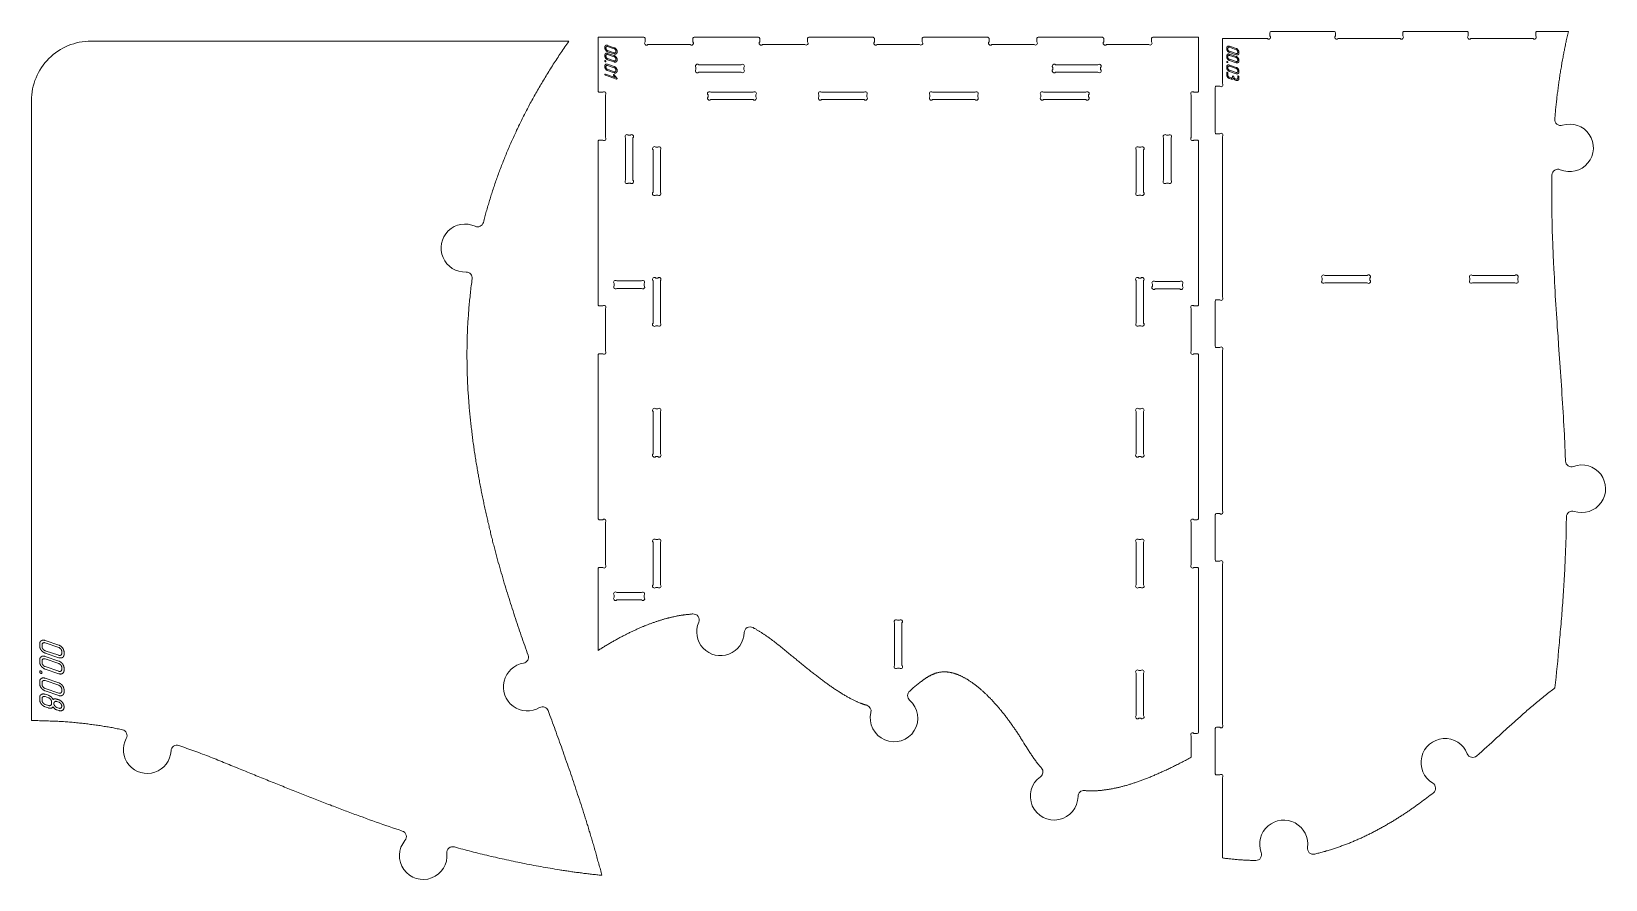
# Model space of a CAD drawing. Header units: millimetres. Extents: x 10 to 1334, y -723 to -10.
import ezdxf

# ---------------------------------------------------------------- set-up
doc = ezdxf.new("R2010")
doc.units = ezdxf.units.MM
doc.layers.add('Cut', color=7, linetype='Continuous', lineweight=0)
doc.layers.add('Mark', color=7, linetype='Continuous', lineweight=0)

msp = doc.modelspace()

# ---------------------------------------------------------------- linework, layer by layer
at = {"layer": 'Cut'}
for points in [[(1011.5, -16.2), (1049.3, -16.2, 1), (1051.5, -13.9), (1051.5, -11.2, -0.414214), (1052.5, -10.2), (1105.5, -10.2, -0.414214), (1106.5, -11.2), (1106.5, -13.9, 1), (1108.7, -16.2), (1161, -16.2, 1), (1163.2, -13.9), (1163.2, -11.2, -0.414214), (1164.2, -10.2), (1217.2, -10.2, -0.414214), (1218.2, -11.2), (1218.2, -13.9, 1), (1220.4, -16.2), (1272.7, -16.2, 1), (1274.9, -13.9), (1274.9, -11.2, -0.414214), (1275.9, -10.2), (1302.4, -10.2), (1302.1, -11.3), (1301.9, -12.4), (1301.6, -13.6), (1301.4, -14.7), (1301.1, -15.9), (1300.9, -17), (1300.6, -18.1), (1300.4, -19.3), (1300.1, -20.4), (1299.9, -21.5), (1299.7, -22.7), (1299.4, -23.8), (1299.2, -25), (1299, -26.1), (1298.7, -27.3), (1298.5, -28.4), (1298.3, -29.5), (1298.1, -30.7), (1297.9, -31.8), (1297.7, -33), (1297.4, -34.1), (1297.2, -35.3), (1297, -36.4), (1296.8, -37.5), (1296.6, -38.7), (1296.5, -39.8), (1296.3, -41), (1296.1, -42.1), (1295.9, -43.3), (1295.7, -44.4), (1295.5, -45.6), (1295.3, -46.7), (1295.2, -47.9), (1295, -49), (1294.8, -50.2), (1294.7, -51.3), (1294.5, -52.5), (1294.3, -53.6), (1294.2, -54.8), (1294, -55.9), (1293.9, -57.1), (1293.7, -58.3), (1293.6, -59.4), (1293.4, -60.6), (1293.3, -61.7), (1293.1, -62.9), (1293, -64), (1292.8, -65.2), (1292.7, -66.3), (1292.6, -67.5), (1292.4, -68.7), (1292.3, -69.8), (1292.2, -71), (1292.1, -72.1), (1291.9, -73.3), (1291.8, -74.5), (1291.7, -75.6), (1291.6, -76.8), (1291.5, -77.9), (1291.4, -79.1), (1291.3, -80.3), (1291.2, -81.4), (1291.1, -82.6), (1291, -83.8, 0.533959), (1297.4, -89, -1.438502), (1295.6, -126.4, 0.532879), (1288.6, -130.9), (1288.6, -132.8), (1288.5, -134.6), (1288.5, -136.5), (1288.5, -138.4), (1288.5, -140.2), (1288.4, -142.1), (1288.4, -144), (1288.4, -145.9), (1288.4, -147.7), (1288.4, -149.6), (1288.4, -151.5), (1288.5, -153.3), (1288.5, -155.2), (1288.5, -157.1), (1288.5, -159), (1288.5, -160.8), (1288.6, -162.7), (1288.6, -164.6), (1288.6, -166.5), (1288.7, -168.3), (1288.7, -170.2), (1288.7, -172.1), (1288.8, -174), (1288.8, -175.9), (1288.9, -177.7), (1288.9, -179.6), (1289, -181.5), (1289.1, -183.4), (1289.1, -185.3), (1289.2, -187.1), (1289.3, -189), (1289.3, -190.9), (1289.4, -192.8), (1289.5, -194.7), (1289.6, -196.6), (1289.6, -198.4), (1289.7, -200.3), (1289.8, -202.2), (1289.9, -204.1), (1290, -206), (1290.1, -207.9), (1290.2, -209.7), (1290.4, -213.5), (1290.6, -217.3), (1290.8, -221), (1291, -224.8), (1291.2, -228.6), (1291.4, -232.4), (1291.7, -236.1), (1291.9, -239.9), (1292.1, -243.7), (1292.4, -247.5), (1292.6, -251.2), (1292.9, -255), (1293.1, -258.8), (1293.7, -266.3), (1294.2, -273.9), (1294.7, -281.4), (1295.2, -288.9), (1295.8, -296.5), (1296, -300.2), (1296.3, -304), (1296.5, -307.8), (1296.8, -311.5), (1297, -315.3), (1297.2, -319), (1297.5, -322.8), (1297.7, -326.6), (1297.9, -330.3), (1298.2, -334.1), (1298.4, -337.8), (1298.6, -341.5), (1298.8, -345.3), (1299, -349), (1299.1, -350.9), (1299.2, -352.8), (1299.3, -354.6), (1299.3, -356.5), (1299.4, -358.4), (1299.5, -360.2), (1299.6, -362.1), (1299.7, -364), (1299.7, -365.8), (1299.8, -367.7), (1299.9, -369.6), (1300, -371.4, 0.510646), (1306.7, -375.9, -1.411983), (1307.3, -413.7, 0.509651), (1300.7, -418.4), (1300.7, -420.6), (1300.6, -422.9), (1300.6, -425.2), (1300.6, -427.4), (1300.5, -429.7), (1300.5, -432), (1300.4, -434.2), (1300.4, -436.5), (1300.3, -438.8), (1300.2, -441), (1300.2, -443.3), (1300.1, -445.5), (1300, -447.8), (1299.9, -450.1), (1299.8, -452.3), (1299.7, -454.6), (1299.6, -456.8), (1299.5, -459.1), (1299.4, -461.3), (1299.3, -463.6), (1299.2, -465.8), (1299, -468.1), (1298.9, -470.3), (1298.8, -472.6), (1298.7, -474.8), (1298.5, -477.1), (1298.4, -479.3), (1298.2, -481.5), (1298.1, -483.8), (1297.9, -486), (1297.8, -488.3), (1297.6, -490.5), (1297.4, -492.7), (1297.3, -495), (1297.1, -497.2), (1296.9, -499.5), (1296.8, -501.7), (1296.6, -503.9), (1296.4, -506.2), (1296.2, -508.4), (1296, -510.7), (1295.8, -512.9), (1295.6, -515.1), (1295.4, -517.4), (1295.2, -519.6), (1295, -521.8), (1294.8, -524.1), (1294.6, -526.3), (1294.4, -528.5), (1294.2, -530.8), (1293.8, -535.2), (1293.4, -539.7), (1292.9, -544.2), (1292.5, -548.7), (1292, -553.1), (1291.6, -557.6), (1291.1, -562.1), (1290.1, -562.9), (1289.1, -563.7), (1288, -564.5), (1287, -565.3), (1286, -566.1), (1284.9, -566.9), (1283.9, -567.7), (1282.9, -568.5), (1281.8, -569.3), (1280.8, -570.2), (1279.8, -571), (1278.8, -571.8), (1277.8, -572.7), (1276.7, -573.5), (1275.7, -574.4), (1274.7, -575.2), (1273.7, -576.1), (1272.7, -577), (1271.7, -577.8), (1270.6, -578.7), (1269.6, -579.6), (1268.6, -580.4), (1267.6, -581.3), (1266.6, -582.2), (1265.6, -583.1), (1264.5, -584), (1263.5, -584.9), (1262.5, -585.8), (1261.5, -586.7), (1260.5, -587.6), (1259.5, -588.5), (1258.4, -589.4), (1257.4, -590.3), (1256.4, -591.2), (1255.4, -592.1), (1254.4, -593.1), (1253.3, -594), (1252.3, -594.9), (1251.3, -595.8), (1250.3, -596.7), (1249.2, -597.7), (1248.2, -598.6), (1246.2, -600.5), (1244.1, -602.4), (1242, -604.2), (1240, -606.1), (1237.9, -608), (1235.8, -609.9), (1233.7, -611.8), (1231.6, -613.7), (1229.6, -615.6), (1227.5, -617.5), (1225.3, -619.4, -0.522607), (1217.4, -617.5, 1.395551), (1188.3, -642.2, -0.526423), (1188.9, -650.4), (1187.5, -651.5), (1186.1, -652.5), (1184.7, -653.6), (1183.3, -654.6), (1181.9, -655.7), (1180.5, -656.7), (1179.1, -657.8), (1177.7, -658.8), (1177, -659.3), (1176.3, -659.8), (1175.6, -660.3), (1174.9, -660.8), (1174.2, -661.4), (1173.5, -661.9), (1172.8, -662.4), (1172.1, -662.9), (1171.3, -663.4), (1170.6, -663.9), (1169.9, -664.4), (1169.2, -664.9), (1168.5, -665.4), (1167.7, -665.8), (1167, -666.3), (1166.3, -666.8), (1165.6, -667.3), (1164.8, -667.8), (1164.1, -668.3), (1163.4, -668.8), (1162.6, -669.2), (1161.9, -669.7), (1161.2, -670.2), (1160.4, -670.7), (1159.7, -671.1), (1159, -671.6), (1158.2, -672.1), (1157.5, -672.5), (1156.7, -673), (1156, -673.4), (1155.3, -673.9), (1154.5, -674.4), (1153.8, -674.8), (1153, -675.3), (1152.3, -675.7), (1151.5, -676.2), (1150.7, -676.6), (1150, -677), (1149.2, -677.5), (1148.5, -677.9), (1147.7, -678.4), (1146.9, -678.8), (1146.2, -679.2), (1145.4, -679.6), (1144.6, -680.1), (1143.9, -680.5), (1143.1, -680.9), (1142.3, -681.3), (1141.6, -681.7), (1140.8, -682.2), (1140, -682.6), (1139.2, -683), (1138.4, -683.4), (1137.7, -683.8), (1136.9, -684.2), (1136.1, -684.6), (1135.3, -685), (1134.5, -685.4), (1133.7, -685.8), (1132.9, -686.1), (1132.1, -686.5), (1131.3, -686.9), (1130.5, -687.3), (1129.7, -687.7), (1128.9, -688), (1128.1, -688.4), (1127.3, -688.8), (1126.5, -689.1), (1125.7, -689.5), (1124.9, -689.8), (1124.1, -690.2), (1123.3, -690.5), (1122.4, -690.9), (1121.6, -691.2), (1120.8, -691.6), (1120, -691.9), (1119.2, -692.3), (1118.3, -692.6), (1117.5, -692.9), (1116.7, -693.2), (1115.8, -693.6), (1115, -693.9), (1114.2, -694.2), (1113.3, -694.5), (1112.5, -694.8), (1111.7, -695.1), (1110.8, -695.4), (1110, -695.7), (1109.1, -696), (1108.3, -696.3), (1107.4, -696.6), (1106.6, -696.9), (1105.7, -697.2), (1104.9, -697.5), (1104, -697.7), (1103.1, -698), (1102.3, -698.3), (1101.4, -698.6), (1100.5, -698.8), (1099.7, -699.1), (1098.8, -699.3), (1097.9, -699.6), (1097, -699.8), (1096.2, -700.1), (1095.3, -700.3), (1094.4, -700.6), (1093.5, -700.8), (1092.6, -701), (1091.7, -701.2), (1090.9, -701.5), (1090, -701.7), (1089.1, -701.9, -0.528724), (1083, -696.3, 1.287373), (1044.2, -700.5, -0.527789), (1039.5, -707.3), (1038.6, -707.3), (1037.8, -707.3), (1036.9, -707.2), (1036.1, -707.2), (1035.2, -707.2), (1034.4, -707.1), (1033.5, -707.1), (1032.7, -707.1), (1031.8, -707), (1030.9, -707), (1030.1, -706.9), (1029.2, -706.9), (1028.3, -706.8), (1027.5, -706.8), (1026.6, -706.7), (1025.7, -706.7), (1024.9, -706.6), (1024, -706.5), (1023.1, -706.4), (1022.2, -706.4), (1021.3, -706.3), (1020.4, -706.2), (1019.6, -706.1), (1018.7, -706), (1017.8, -705.9), (1016.9, -705.8), (1016, -705.7), (1015.1, -705.6), (1014.2, -705.5), (1013.3, -705.4), (1012.4, -705.2), (1011.5, -705.1), (1011.5, -637.5, 1), (1009.3, -635.3), (1006.5, -635.3, -0.414214), (1005.5, -634.3), (1005.5, -596.3, -0.414214), (1006.5, -595.3), (1009.3, -595.3, 1), (1011.5, -593), (1011.5, -457.8, 1), (1009.3, -455.6), (1006.5, -455.6, -0.414214), (1005.5, -454.6), (1005.5, -416.6, -0.414214), (1006.5, -415.6), (1009.3, -415.6, 1), (1011.5, -413.3), (1011.5, -278.1, 1), (1009.3, -275.9), (1006.5, -275.9, -0.414214), (1005.5, -274.9), (1005.5, -236.9, -0.414214), (1006.5, -235.9), (1009.3, -235.9, 1), (1011.5, -233.6), (1011.5, -98.4, 1), (1009.3, -96.2), (1006.5, -96.2, -0.414214), (1005.5, -95.2), (1005.5, -57.2, -0.414214), (1006.5, -56.2), (1009.3, -56.2, 1), (1011.5, -53.9)], [(462.1, -18.3), (461.2, -19.6), (460.4, -20.8), (459.5, -22), (458.7, -23.2), (457.8, -24.4), (457, -25.7), (456.2, -26.9), (455.3, -28.1), (454.5, -29.3), (453.7, -30.5), (452.9, -31.8), (452.1, -33), (451.3, -34.2), (450.5, -35.4), (449.7, -36.6), (448.9, -37.8), (448.2, -39.1), (447.4, -40.3), (446.6, -41.5), (445.8, -42.7), (445.1, -43.9), (444.3, -45.1), (443.6, -46.3), (442.8, -47.5), (442.1, -48.8), (441.4, -50), (440.6, -51.2), (439.9, -52.4), (439.2, -53.6), (438.5, -54.8), (437.8, -56), (437.1, -57.2), (436.4, -58.4), (435.7, -59.6), (435, -60.8), (434.3, -62.1), (433.6, -63.3), (432.9, -64.5), (432.3, -65.7), (431.6, -66.9), (431, -68.1), (430.3, -69.3), (429.6, -70.5), (429, -71.7), (428.4, -72.9), (427.7, -74.1), (427.1, -75.3), (426.5, -76.5), (425.8, -77.7), (425.2, -78.9), (424.6, -80.1), (424, -81.3), (423.4, -82.5), (422.8, -83.7), (422.2, -84.9), (421.6, -86.1), (421, -87.3), (420.4, -88.5), (419.8, -89.7), (419.3, -90.9), (418.7, -92.1), (418.1, -93.3), (417.6, -94.5), (417, -95.7), (416.5, -96.8), (415.9, -98), (415.4, -99.2), (414.9, -100.4), (414.3, -101.6), (413.8, -102.8), (413.3, -104), (412.7, -105.2), (412.2, -106.4), (411.7, -107.6), (411.2, -108.7), (410.7, -109.9), (410.2, -111.1), (409.7, -112.3), (409.2, -113.5), (408.7, -114.7), (408.3, -115.8), (407.8, -117), (407.3, -118.2), (406.8, -119.4), (406.4, -120.6), (405.9, -121.8), (405.5, -122.9), (405, -124.1), (404.5, -125.3), (404.1, -126.5), (403.7, -127.6), (403.2, -128.8), (402.8, -130), (402.4, -131.2), (401.9, -132.3), (401.5, -133.5), (401.1, -134.7), (400.7, -135.9), (400.3, -137), (399.9, -138.2), (399.5, -139.4), (399.1, -140.5), (398.7, -141.7), (398.3, -142.9), (397.9, -144.1), (397.5, -145.2), (397.2, -146.4), (396.8, -147.6), (396.4, -148.7), (396.1, -149.9), (395.7, -151), (395.3, -152.2), (395, -153.4), (394.6, -154.5), (394.3, -155.7), (393.9, -156.8), (393.6, -158), (393.3, -159.2), (392.9, -160.3), (392.6, -161.5), (392.3, -162.6), (392, -163.8), (391.7, -164.9), (391.3, -166.1), (391, -167.3), (390.7, -168.4), (390.4, -169.6), (390.1, -170.7, -0.468466), (383.2, -174, 1.271536), (375.6, -212.5, -0.468588), (380.7, -218.2), (380.5, -219.7), (380.3, -221.2), (380.1, -222.7), (379.9, -224.2), (379.7, -225.7), (379.5, -227.2), (379.4, -228.7), (379.2, -230.2), (379, -231.7), (378.9, -233.2), (378.7, -234.6), (378.6, -236.1), (378.4, -237.6), (378.3, -239.1), (378.2, -240.6), (378, -242), (377.9, -243.5), (377.8, -245), (377.7, -246.5), (377.6, -247.9), (377.5, -249.4), (377.4, -250.9), (377.3, -252.3), (377.2, -253.8), (377.1, -255.3), (377, -256.7), (376.9, -258.2), (376.9, -259.6), (376.8, -261.1), (376.7, -262.5), (376.7, -264), (376.6, -265.4), (376.6, -266.9), (376.5, -268.3), (376.5, -269.8), (376.5, -271.2), (376.4, -272.6), (376.4, -274.1), (376.4, -275.5), (376.4, -276.9), (376.3, -278.4), (376.3, -279.8), (376.3, -281.2), (376.3, -282.6), (376.3, -284.1), (376.3, -285.5), (376.4, -286.9), (376.4, -288.3), (376.4, -289.7), (376.4, -291.1), (376.4, -292.5), (376.5, -293.9), (376.5, -295.4), (376.5, -296.8), (376.6, -298.2), (376.6, -299.6), (376.7, -300.9), (376.7, -302.3), (376.8, -303.7), (376.9, -305.1), (376.9, -306.5), (377, -307.9), (377.1, -309.3), (377.2, -310.7), (377.2, -312), (377.3, -313.4), (377.4, -314.8), (377.5, -316.2), (377.6, -317.5), (377.7, -318.9), (377.8, -320.3), (377.9, -321.6), (378, -323), (378.1, -324.3), (378.2, -325.7), (378.3, -327.1), (378.5, -328.4), (378.6, -329.8), (378.7, -331.1), (378.8, -332.5), (379, -333.8), (379.1, -335.1), (379.2, -336.5), (379.4, -337.8), (379.5, -339.1), (379.7, -340.5), (379.8, -341.8), (380, -343.1), (380.1, -344.4), (380.3, -345.8), (380.4, -347.1), (380.6, -348.4), (380.8, -349.7), (380.9, -351), (381.1, -352.3), (381.3, -353.6), (381.4, -354.9), (381.6, -356.2), (381.8, -357.5), (382, -358.8), (382.2, -360.1), (382.4, -361.4), (382.5, -362.7), (382.7, -364), (382.9, -365.3), (383.1, -366.6), (383.3, -367.8), (383.5, -369.1), (383.7, -370.4), (383.9, -371.7), (384.1, -372.9), (384.3, -374.2), (384.6, -375.5), (384.8, -376.7), (385, -378), (385.2, -379.2), (385.4, -380.5), (385.6, -381.7), (385.9, -383), (386.1, -384.2), (386.3, -385.5), (386.5, -386.7), (386.8, -387.9), (387, -389.2), (387.2, -390.4), (387.5, -391.6), (387.7, -392.9), (387.9, -394.1), (388.2, -395.3), (388.4, -396.5), (388.6, -397.7), (388.9, -398.9), (389.1, -400.2), (389.4, -401.4), (389.6, -402.6), (389.9, -403.8), (390.1, -405), (390.4, -406.2), (390.6, -407.4), (390.9, -408.6), (391.1, -409.7), (391.4, -410.9), (391.6, -412.1), (391.9, -413.3), (392.2, -414.5), (392.4, -415.7), (392.7, -416.8), (393, -418), (393.2, -419.2), (393.5, -420.3), (393.8, -421.5), (394, -422.7), (394.3, -423.8), (394.6, -425), (394.9, -426.1), (395.1, -427.3), (395.4, -428.5), (395.7, -429.6), (396, -430.7), (396.2, -431.9), (396.5, -433), (396.8, -434.2), (397.1, -435.3), (397.4, -436.5), (397.7, -437.6), (397.9, -438.7), (398.2, -439.9), (398.5, -441), (398.8, -442.1), (399.1, -443.2), (399.4, -444.4), (399.7, -445.5), (400, -446.6), (400.3, -447.7), (400.6, -448.8), (400.9, -450), (401.2, -451.1), (401.5, -452.2), (401.8, -453.3), (402.1, -454.4), (402.4, -455.5), (402.7, -456.6), (403.3, -458.8), (403.9, -461), (404.6, -463.2), (405.2, -465.4), (405.8, -467.5), (406.5, -469.7), (407.1, -471.9), (407.7, -474), (408.4, -476.2), (409, -478.3), (409.7, -480.5), (410.4, -482.6), (411, -484.7), (411.7, -486.9), (412.3, -489), (413, -491.1), (413.7, -493.2), (414.4, -495.3), (415.1, -497.4), (415.7, -499.5), (416.4, -501.6), (417.1, -503.7), (417.8, -505.8), (418.5, -507.9), (419.2, -510), (419.9, -512.1), (420.6, -514.1), (421.3, -516.2), (422, -518.3), (422.7, -520.3), (423.4, -522.4), (424.2, -524.5), (424.9, -526.5), (425.6, -528.6), (426.3, -530.6), (427, -532.7), (427.8, -534.7, -0.467629), (423.9, -541.3, 1.205944), (437.4, -578.7, -0.46897), (444.6, -581.3), (446.1, -585.3), (446.8, -587.3), (447.6, -589.3), (448.3, -591.4), (449, -593.4), (449.8, -595.4), (450.5, -597.5), (451.2, -599.5), (452, -601.5), (452.7, -603.6), (453.5, -605.6), (454.2, -607.7), (454.9, -609.7), (455.7, -611.8), (456.4, -613.8), (457.1, -615.9), (457.9, -617.9), (458.6, -620), (459.3, -622.1), (460.1, -624.2), (460.8, -626.3), (461.5, -628.3), (462.2, -630.4), (463, -632.5), (463.7, -634.6), (464.4, -636.7), (465.1, -638.9), (465.9, -641), (466.6, -643.1), (467.3, -645.2), (468, -647.4), (468.7, -649.5), (469.4, -651.7), (470.2, -653.8), (470.9, -656), (471.6, -658.2), (472.3, -660.3), (473, -662.5), (473.7, -664.7), (474.4, -666.9), (475.1, -669.1), (475.8, -671.3), (476.1, -672.4), (476.5, -673.5), (476.8, -674.7), (477.2, -675.8), (477.5, -676.9), (477.9, -678), (478.2, -679.1), (478.5, -680.2), (478.9, -681.4), (479.2, -682.5), (479.6, -683.6), (479.9, -684.8), (480.2, -685.9), (480.6, -687), (480.9, -688.2), (481.3, -689.3), (481.6, -690.4), (481.9, -691.6), (482.3, -692.7), (482.6, -693.9), (482.9, -695), (483.3, -696.2), (483.6, -697.3), (483.9, -698.5), (484.3, -699.7), (484.6, -700.8), (484.9, -702), (485.2, -703.1), (485.6, -704.3), (485.9, -705.5), (486.2, -706.7), (486.5, -707.8), (486.9, -709), (487.2, -710.2), (487.5, -711.4), (487.8, -712.6), (488.2, -713.8), (488.5, -714.9), (488.8, -716.1), (489.1, -717.3), (489.4, -718.5), (489.8, -719.7), (488.7, -719.6), (487.6, -719.5), (486.5, -719.4), (485.4, -719.3), (484.3, -719.2), (483.2, -719.1), (482.2, -719), (481.1, -718.8), (480, -718.7), (479, -718.6), (477.9, -718.5), (476.8, -718.3), (475.8, -718.2), (474.7, -718.1), (473.7, -717.9), (472.6, -717.8), (471.6, -717.7), (470.6, -717.5), (469.5, -717.4), (468.5, -717.3), (467.4, -717.1), (466.4, -717), (465.4, -716.8), (464.4, -716.7), (463.3, -716.5), (462.3, -716.4), (461.3, -716.2), (460.3, -716.1), (459.3, -715.9), (458.2, -715.8), (457.2, -715.6), (456.2, -715.4), (455.2, -715.3), (454.2, -715.1), (452.2, -714.8), (450.2, -714.5), (448.2, -714.1), (446.2, -713.8), (444.2, -713.5), (442.3, -713.1), (440.3, -712.8), (438.3, -712.4), (436.4, -712.1), (434.4, -711.7), (432.5, -711.4), (430.5, -711), (428.6, -710.6), (426.7, -710.3), (424.8, -709.9), (422.9, -709.5), (420.9, -709.1), (419, -708.7), (417.1, -708.3), (415.2, -707.9), (413.4, -707.5), (411.5, -707.1), (409.6, -706.7), (407.7, -706.3), (405.8, -705.9), (404, -705.5), (402.1, -705.1), (400.3, -704.6), (398.4, -704.2), (396.6, -703.8), (394.7, -703.3), (392.9, -702.9), (391.1, -702.5), (389.2, -702), (387.4, -701.6), (385.6, -701.1), (383.8, -700.7), (381.9, -700.2), (380.1, -699.7), (378.3, -699.3), (376.5, -698.8), (374.7, -698.3), (372.9, -697.8), (371.1, -697.4), (369.3, -696.9), (367.5, -696.4), (365.8, -695.9, 0.528546), (359.4, -701.2, -1.508141), (324.2, -690.5, 0.529097), (321.9, -682.5), (320.6, -682.1), (319.2, -681.6), (316.4, -680.7), (313.7, -679.8), (310.9, -678.8), (308.2, -677.9), (305.5, -676.9), (302.7, -676), (300, -675), (297.2, -674), (294.5, -673), (291.7, -672), (289, -671), (286.2, -670), (283.4, -669), (282.1, -668.5), (280.7, -668), (279.3, -667.5), (277.9, -667), (276.5, -666.4), (275.1, -665.9), (273.8, -665.4), (272.4, -664.9), (271, -664.4), (269.6, -663.8), (268.2, -663.3), (266.8, -662.8), (265.4, -662.2), (264, -661.7), (262.6, -661.2), (261.2, -660.6), (259.8, -660.1), (258.4, -659.6), (257, -659), (255.6, -658.5), (254.2, -657.9), (252.8, -657.4), (251.4, -656.8), (250, -656.3), (248.6, -655.7), (247.2, -655.2), (245.8, -654.6), (244.3, -654.1), (242.9, -653.5), (241.5, -652.9), (240.1, -652.4), (238.7, -651.8), (237.2, -651.2), (235.8, -650.7), (234.4, -650.1), (232.9, -649.5), (231.5, -649), (230.1, -648.4), (228.6, -647.8), (227.2, -647.2), (225.7, -646.7), (224.3, -646.1), (222.8, -645.5), (221.4, -644.9), (219.9, -644.3), (218.5, -643.7), (217, -643.1), (215.5, -642.6), (214.1, -642), (212.6, -641.4), (211.1, -640.8), (209.6, -640.2), (208.2, -639.6), (206.7, -639), (205.2, -638.4), (203.7, -637.8), (202.2, -637.2), (200.7, -636.6), (199.2, -636), (197.7, -635.3), (196.2, -634.7), (194.7, -634.1), (193.2, -633.5), (191.7, -632.9), (190.2, -632.3), (188.7, -631.7), (187.1, -631), (185.6, -630.4), (184.1, -629.8), (182.5, -629.2), (181, -628.5), (179.5, -627.9), (177.9, -627.3), (176.4, -626.7), (174.8, -626), (173.2, -625.4), (171.7, -624.8), (170.1, -624.1), (168.5, -623.5), (167, -622.9), (165.4, -622.2), (163.8, -621.6), (162.2, -621), (160.6, -620.4), (159, -619.7), (157.4, -619.1), (155.8, -618.5), (154.1, -617.9), (152.5, -617.2), (150.9, -616.6), (149.2, -616), (147.6, -615.4), (145.9, -614.8), (144.3, -614.2), (142.6, -613.6), (140.9, -613), (140.1, -612.7), (139.2, -612.4), (138.4, -612.1), (137.5, -611.8), (136.7, -611.5), (135.8, -611.2), (135, -610.9), (134.1, -610.6, 0.499114), (127.5, -615.1, -1.252634), (89.9, -604.6, 0.501205), (86.6, -597.3), (85.5, -597.1), (84.4, -596.9), (83.4, -596.7), (82.3, -596.5), (81.2, -596.2), (80.1, -596), (79, -595.8), (77.9, -595.6), (76.8, -595.4), (75.7, -595.2), (74.6, -595), (73.5, -594.8), (72.4, -594.6), (71.3, -594.5), (70.1, -594.3), (69, -594.1), (67.9, -593.9), (66.8, -593.7), (65.6, -593.6), (64.5, -593.4), (63.3, -593.2), (62.2, -593.1), (61, -592.9), (59.9, -592.8), (58.7, -592.6), (57.6, -592.5), (56.4, -592.3), (55.2, -592.2), (54, -592.1), (52.9, -591.9), (51.7, -591.8), (50.5, -591.7), (49.3, -591.5), (48.1, -591.4), (46.9, -591.3), (45.7, -591.2), (44.5, -591.1), (43.3, -591), (42.1, -590.9), (40.8, -590.8), (39.6, -590.7), (38.4, -590.6), (37.1, -590.5), (35.9, -590.5), (34.7, -590.4), (33.4, -590.3), (32.2, -590.2), (30.9, -590.2), (29.6, -590.1), (28.4, -590.1), (27.1, -590), (25.8, -590), (24.6, -589.9), (23.3, -589.9), (22, -589.8), (20.7, -589.8), (19.4, -589.8), (18.1, -589.8), (16.8, -589.8), (15.5, -589.7), (14.2, -589.7), (12.8, -589.7), (11.5, -589.7), (10.2, -589.7), (10.2, -68.3, -0.414214), (60.2, -18.3)], [(486.6, -15.1), (525.1, -15.1, -0.414214), (526.1, -16.1), (526.1, -18.9, 1), (528.4, -21.2), (564.1, -21.2, 1), (566.3, -18.9), (566.3, -16.1, -0.414214), (567.3, -15.1), (621.5, -15.1, -0.414214), (622.5, -16.1), (622.5, -18.9, 1), (624.8, -21.2), (660.5, -21.2, 1), (662.7, -18.9), (662.7, -16.1, -0.414214), (663.7, -15.1), (717.9, -15.1, -0.414214), (718.9, -16.1), (718.9, -18.9, 1), (721.2, -21.2), (756.9, -21.2, 1), (759.1, -18.9), (759.1, -16.1, -0.414214), (760.1, -15.1), (814.3, -15.1, -0.414214), (815.3, -16.1), (815.3, -18.9, 1), (817.6, -21.2), (853.3, -21.2, 1), (855.5, -18.9), (855.5, -16.1, -0.414214), (856.5, -15.1), (910.7, -15.1, -0.414214), (911.7, -16.1), (911.7, -18.9, 1), (914, -21.2), (949.7, -21.2, 1), (951.9, -18.9), (951.9, -16.1, -0.414214), (952.9, -15.1), (991.4, -15.1), (991.4, -60.3, -0.414214), (990.4, -61.3), (987.6, -61.3, 1), (985.3, -63.5), (985.3, -99.2, 1), (987.6, -101.5), (990.4, -101.5, -0.414214), (991.4, -102.5), (991.4, -240, -0.414214), (990.4, -241), (987.6, -241, 1), (985.3, -243.2), (985.3, -278.9, 1), (987.6, -281.2), (990.4, -281.2, -0.414214), (991.4, -282.2), (991.4, -419.7, -0.414214), (990.4, -420.7), (987.6, -420.7, 1), (985.3, -422.9), (985.3, -458.6, 1), (987.6, -460.9), (990.4, -460.9, -0.414214), (991.4, -461.9), (991.4, -599.4, -0.414214), (990.4, -600.4), (987.6, -600.4, 1), (985.3, -602.6), (985.3, -620.5), (984.3, -621), (983.4, -621.5), (982.4, -622), (981.4, -622.6), (980.5, -623.1), (979.5, -623.6), (978.6, -624.1), (977.6, -624.6), (976.7, -625), (975.8, -625.5), (974.9, -626), (973.9, -626.5), (973, -626.9), (972.1, -627.4), (971.2, -627.8), (970.3, -628.3), (969.4, -628.7), (968.5, -629.2), (967.6, -629.6), (966.7, -630), (965.9, -630.4), (965, -630.8), (964.1, -631.2), (963.2, -631.6), (962.4, -632), (961.5, -632.4), (960.7, -632.8), (959.8, -633.2), (959, -633.6), (958.1, -634), (957.3, -634.3), (956.5, -634.7), (955.7, -635), (954.8, -635.4), (954, -635.7), (953.2, -636.1), (952.4, -636.4), (951.6, -636.7), (950.8, -637.1), (950, -637.4), (949.2, -637.7), (948.4, -638), (947.7, -638.3), (946.9, -638.6), (946.1, -638.9), (945.4, -639.2), (944.6, -639.5), (943.8, -639.8), (943.1, -640.1), (942.3, -640.3), (941.6, -640.6), (940.8, -640.9), (940.1, -641.1), (939.4, -641.4), (938.6, -641.6), (937.9, -641.9), (937.2, -642.1), (936.5, -642.3), (935.8, -642.6), (935.1, -642.8), (934.4, -643), (933.7, -643.2), (933, -643.4), (932.3, -643.7), (931.6, -643.9), (930.9, -644.1), (930.2, -644.3), (929.5, -644.4), (928.9, -644.6), (928.2, -644.8), (927.5, -645), (926.9, -645.2), (926.2, -645.3), (925.6, -645.5), (924.9, -645.6), (924.3, -645.8), (923.6, -646), (923, -646.1), (922.3, -646.2), (921.7, -646.4), (921.1, -646.5), (920.5, -646.6), (919.8, -646.8), (919.2, -646.9), (918.6, -647), (918, -647.1), (917.4, -647.2), (916.8, -647.3), (916.2, -647.4), (915.6, -647.5), (915, -647.6), (914.4, -647.7), (913.9, -647.8), (913.3, -647.9), (912.7, -648), (912.1, -648), (911.6, -648.1), (911, -648.2), (910.4, -648.2), (909.9, -648.3), (909.3, -648.3), (908.8, -648.4), (908.2, -648.4), (907.7, -648.5), (907.1, -648.5), (906.6, -648.6), (906.1, -648.6), (905.5, -648.6), (905, -648.6), (904.5, -648.7), (903.9, -648.7), (903.4, -648.7), (902.9, -648.7), (902.4, -648.7), (901.9, -648.7), (901.4, -648.7), (900.9, -648.7), (900.4, -648.7), (899.9, -648.7), (899.4, -648.7), (898.9, -648.7), (898.4, -648.6), (897.9, -648.6), (897.4, -648.6), (897, -648.6), (896.5, -648.5), (896, -648.5), (895.5, -648.4, 0.438948), (890.1, -653.4, -1.636216), (858.5, -636.9, 0.445185), (859.4, -629.6), (859.1, -629.2), (858.8, -628.9), (858.5, -628.6), (858.3, -628.3), (858, -627.9), (857.7, -627.6), (857.4, -627.3), (857.2, -626.9), (856.6, -626.3), (856.1, -625.6), (855.6, -624.9), (855, -624.2), (854.5, -623.5), (854, -622.8), (853.5, -622.1), (853, -621.4), (852.5, -620.7), (852, -620), (851.5, -619.3), (851, -618.6), (850.6, -617.9), (850.1, -617.2), (849.6, -616.4), (849.1, -615.7), (848.7, -615), (848.2, -614.3), (847.7, -613.5), (847.3, -612.8), (846.4, -611.4), (845.4, -609.9), (844.5, -608.5), (843.6, -607), (842.7, -605.6), (842.3, -604.9), (841.8, -604.1), (841.4, -603.4), (840.9, -602.7), (840.5, -602), (840, -601.3), (839.6, -600.6), (839.1, -599.9), (838.6, -599.2), (838.2, -598.5), (837.7, -597.8), (837.3, -597.2), (836.8, -596.5), (836.3, -595.8), (835.9, -595.1), (835.4, -594.5), (834.9, -593.8), (834.5, -593.1), (834, -592.5), (833.5, -591.8), (833.1, -591.2), (832.6, -590.5), (832.1, -589.9), (831.7, -589.3), (831.2, -588.6), (830.7, -588), (830.2, -587.4), (829.8, -586.7), (829.3, -586.1), (828.8, -585.5), (828.4, -584.9), (827.9, -584.3), (827.4, -583.7), (826.9, -583.1), (826.4, -582.5), (826, -581.9), (825.5, -581.3), (825, -580.7), (824.5, -580.2), (824.1, -579.6), (823.6, -579), (823.1, -578.5), (822.6, -577.9), (822.1, -577.3), (821.7, -576.8), (821.2, -576.3), (820.7, -575.7), (820.2, -575.2), (819.7, -574.6), (819.2, -574.1), (818.8, -573.6), (818.3, -573.1), (817.8, -572.6), (817.3, -572), (816.8, -571.5), (816.4, -571), (815.9, -570.5), (815.4, -570.1), (814.9, -569.6), (814.4, -569.1), (813.9, -568.6), (813.5, -568.1), (813, -567.7), (812.5, -567.2), (812, -566.8), (811.5, -566.3), (811.1, -565.9), (810.6, -565.4), (810.1, -565), (809.6, -564.5), (809.1, -564.1), (808.7, -563.7), (808.2, -563.3), (807.7, -562.9), (807.2, -562.5), (806.7, -562.1), (806.3, -561.7), (805.8, -561.3), (805.3, -560.9), (804.8, -560.5), (804.4, -560.1), (803.9, -559.8), (803.4, -559.4), (802.9, -559.1), (802.5, -558.7), (802, -558.4), (801.5, -558), (801, -557.7), (800.6, -557.3), (800.1, -557), (799.6, -556.7), (799.2, -556.4), (798.7, -556.1), (798.2, -555.8), (797.8, -555.5), (797.3, -555.2), (796.8, -554.9), (796.4, -554.6), (795.9, -554.4), (795.4, -554.1), (795, -553.8), (794.5, -553.6), (794, -553.3), (793.6, -553.1), (793.1, -552.9), (792.7, -552.6), (792.2, -552.4), (791.8, -552.2), (791.3, -552), (790.9, -551.8), (790.4, -551.6), (790, -551.4), (789.5, -551.2), (789.1, -551), (788.6, -550.8), (788.2, -550.7), (787.7, -550.5), (787.3, -550.4), (786.8, -550.2), (786.4, -550.1), (786, -549.9), (785.5, -549.8), (785.1, -549.7), (784.6, -549.6), (784.2, -549.5), (783.8, -549.4), (783.4, -549.3), (782.9, -549.2), (782.5, -549.1), (782.1, -549), (781.6, -548.9), (781.2, -548.9), (780.8, -548.8), (780.4, -548.8), (780, -548.7), (779.5, -548.7), (779.1, -548.7), (778.7, -548.7), (778.3, -548.6), (777.9, -548.6), (777.5, -548.6), (777.1, -548.6), (776.7, -548.7), (776.3, -548.7), (775.9, -548.7), (775.5, -548.7), (775.1, -548.8), (774.7, -548.8), (774.3, -548.9), (773.9, -549), (773.5, -549), (773.1, -549.1), (772.7, -549.2), (772.4, -549.3), (772, -549.4), (771.6, -549.5), (771.2, -549.6), (770.8, -549.7), (770.5, -549.8), (770.1, -549.9), (769.7, -550.1), (769.3, -550.2), (769, -550.3), (768.6, -550.5), (768.2, -550.6), (767.9, -550.8), (767.5, -551), (767.1, -551.1), (766.8, -551.3), (766.4, -551.5), (766, -551.7), (765.7, -551.9), (765.3, -552), (765, -552.2), (764.6, -552.4), (764.3, -552.6), (763.9, -552.9), (763.5, -553.1), (763.2, -553.3), (762.8, -553.5), (762.5, -553.7), (762.1, -554), (761.8, -554.2), (761.4, -554.4), (761.1, -554.7), (760.8, -554.9), (760.4, -555.1), (760.1, -555.4), (759.7, -555.6), (759.4, -555.9), (759, -556.1), (758.7, -556.4), (758.4, -556.7), (758, -556.9), (757.7, -557.2), (757.3, -557.4), (757, -557.7), (756.7, -558), (756, -558.5), (755.3, -559.1), (754.6, -559.6), (753.9, -560.2), (753.3, -560.8), (752.6, -561.3), (751.9, -561.9), (751.3, -562.5), (749.9, -563.7), (748.6, -564.8, 0.458532), (748.5, -572.4, -1.781934), (716, -582.8, 0.405624), (712.5, -576.8), (712.2, -576.7), (711.9, -576.6), (711.7, -576.5), (711.4, -576.4), (711.1, -576.4), (710.8, -576.3), (710.6, -576.2), (710.3, -576.1), (710, -576), (709.7, -575.9), (709.4, -575.8), (709.2, -575.7), (708.9, -575.6), (708.6, -575.5), (708.3, -575.4), (708, -575.3), (707.7, -575.2), (707.4, -575.1), (707.2, -575), (706.9, -574.9), (706.3, -574.6), (705.7, -574.4), (705.1, -574.1), (704.5, -573.9), (704, -573.6), (703.4, -573.4), (702.8, -573.1), (702.2, -572.8), (701.6, -572.5), (701, -572.2), (700.4, -571.9), (699.8, -571.6), (699.1, -571.3), (698.5, -571), (697.9, -570.6), (697.3, -570.3), (696.7, -569.9), (696, -569.6), (695.4, -569.2), (694.8, -568.9), (694.1, -568.5), (693.5, -568.1), (692.9, -567.7), (692.2, -567.3), (691.6, -566.9), (690.9, -566.5), (690.3, -566.1), (689.6, -565.7), (689, -565.3), (688.3, -564.9), (687.6, -564.4), (687, -564), (686.3, -563.5), (685.6, -563.1), (684.9, -562.6), (684.3, -562.2), (683.6, -561.7), (682.9, -561.2), (682.2, -560.8), (681.5, -560.3), (680.8, -559.8), (680.1, -559.3), (679.4, -558.8), (678.7, -558.3), (678, -557.8), (677.3, -557.2), (676.6, -556.7), (675.9, -556.2), (675.2, -555.7), (674.4, -555.1), (673.7, -554.6), (673, -554), (672.3, -553.5), (671.5, -552.9), (670.8, -552.3), (670.1, -551.8), (669.3, -551.2), (668.6, -550.6), (667.8, -550), (667.1, -549.4), (666.3, -548.9), (665.5, -548.3), (664.8, -547.7), (664, -547.1), (663.3, -546.4), (662.5, -545.8), (661.7, -545.2), (660.9, -544.6), (660.2, -544), (659.4, -543.3), (658.6, -542.7), (657.8, -542.1), (657, -541.4), (656.2, -540.8), (655.4, -540.1), (654.6, -539.5), (653.8, -538.8), (653, -538.1), (652.2, -537.5), (651.4, -536.8), (650.5, -536.1), (649.7, -535.4), (648.9, -534.8), (648.1, -534.1), (647.2, -533.4), (646.4, -532.7), (645.6, -532), (644.7, -531.3), (643.9, -530.6), (643, -529.9), (642.2, -529.2), (641.3, -528.5), (640.4, -527.8), (639.6, -527.1), (638.7, -526.4), (637.8, -525.7), (636.9, -525), (636, -524.4), (635.2, -523.7), (634.3, -523), (633.3, -522.3), (632.4, -521.6), (631.5, -520.9), (630.6, -520.3), (630.1, -519.9), (629.6, -519.6), (629.2, -519.3), (628.7, -518.9), (628.2, -518.6), (627.8, -518.3), (627.3, -517.9), (626.8, -517.6), (626.3, -517.3), (625.8, -517), (625.4, -516.7), (624.9, -516.3), (624.4, -516), (623.9, -515.7), (623.4, -515.4), (622.9, -515.1), (622.4, -514.8), (621.9, -514.5), (621.4, -514.1), (620.9, -513.8), (620.4, -513.5), (619.9, -513.2), (619.4, -512.9), (618.9, -512.6), (618.4, -512.3), (617.9, -512.1), (617.4, -511.8), (616.9, -511.5, 0.56151), (609.4, -515.7, -1.215172), (571.2, -507, 0.564471), (566.2, -500), (565.7, -500), (565.2, -500.1), (564.7, -500.1), (564.2, -500.2), (563.7, -500.2), (563.2, -500.3), (562.7, -500.3), (562.2, -500.4), (561.7, -500.4), (561.1, -500.5), (560.6, -500.5), (560.1, -500.6), (559.6, -500.7), (559.1, -500.7), (558.5, -500.8), (558, -500.9), (557.5, -501), (556.9, -501.1), (556.4, -501.1), (555.9, -501.2), (555.3, -501.3), (554.8, -501.4), (554.3, -501.5), (553.7, -501.6), (553.2, -501.7), (552.6, -501.8), (552.1, -501.9), (551.5, -502), (551, -502.2), (550.4, -502.3), (549.9, -502.4), (549.3, -502.5), (548.8, -502.6), (548.2, -502.8), (547.6, -502.9), (547.1, -503), (546.5, -503.2), (545.9, -503.3), (545.4, -503.5), (544.8, -503.6), (544.2, -503.8), (543.7, -503.9), (543.1, -504.1), (542.5, -504.2), (541.9, -504.4), (541.3, -504.6), (540.8, -504.7), (540.2, -504.9), (539.6, -505.1), (539, -505.3), (538.4, -505.5), (537.8, -505.7), (537.2, -505.8), (536.6, -506), (536, -506.2), (535.4, -506.4), (534.8, -506.6), (534.2, -506.8), (533.6, -507.1), (533, -507.3), (532.4, -507.5), (531.8, -507.7), (531.1, -507.9), (530.5, -508.2), (529.9, -508.4), (529.3, -508.6), (528.7, -508.9), (528, -509.1), (527.4, -509.4), (526.8, -509.6), (526.2, -509.9), (525.5, -510.1), (524.9, -510.4), (524.2, -510.6), (523.6, -510.9), (523, -511.2), (522.3, -511.5), (521.7, -511.7), (521, -512), (520.4, -512.3), (519.7, -512.6), (519.1, -512.9), (518.4, -513.2), (517.8, -513.5), (517.1, -513.8), (516.4, -514.1), (515.8, -514.4), (515.1, -514.7), (514.4, -515.1), (513.8, -515.4), (513.1, -515.7), (512.4, -516), (511.7, -516.4), (511.1, -516.7), (510.4, -517), (509.7, -517.4), (509, -517.7), (508.3, -518.1), (507.6, -518.5), (506.9, -518.8), (506.2, -519.2), (505.5, -519.6), (504.8, -519.9), (504.1, -520.3), (503.4, -520.7), (502.7, -521.1), (502, -521.5), (501.3, -521.9), (500.6, -522.3), (499.9, -522.7), (499.2, -523.1), (498.4, -523.5), (497.7, -523.9), (497, -524.3), (496.3, -524.7), (495.5, -525.2), (494.8, -525.6), (494.1, -526), (493.3, -526.5), (492.6, -526.9), (491.9, -527.4), (491.1, -527.8), (490.4, -528.3), (489.6, -528.7), (488.9, -529.2), (488.1, -529.7), (487.4, -530.1), (486.6, -530.6), (486.6, -461.9, -0.414214), (487.6, -460.9), (490.5, -460.9, 1), (492.7, -458.6), (492.7, -422.9, 1), (490.5, -420.7), (487.6, -420.7, -0.414214), (486.6, -419.7), (486.6, -282.2, -0.414214), (487.6, -281.2), (490.5, -281.2, 1), (492.7, -278.9), (492.7, -243.2, 1), (490.5, -241), (487.6, -241, -0.414214), (486.6, -240), (486.6, -102.5, -0.414214), (487.6, -101.5), (490.5, -101.5, 1), (492.7, -99.2), (492.7, -63.5, 1), (490.5, -61.3), (487.6, -61.3, -0.414214), (486.6, -60.3)], [(571.2, -38.2, 1), (568.9, -40.4), (568.9, -42.1, 1), (571.2, -44.4), (606.9, -44.4, 1), (609.1, -42.1), (609.1, -40.4, 1), (606.9, -38.2)], [(871.2, -38.2, 1), (868.9, -40.4), (868.9, -42.1, 1), (871.2, -44.4), (906.9, -44.4, 1), (909.1, -42.1), (909.1, -40.4, 1), (906.9, -38.2)], [(581.3, -61.3, 1), (579, -63.5), (579, -65.2, 1), (581.3, -67.5), (617, -67.5, 1), (619.2, -65.2), (619.2, -63.5, 1), (617, -61.3)], [(674.5, -61.3, 1), (672.3, -63.5), (672.3, -65.2, 1), (674.5, -67.5), (710.2, -67.5, 1), (712.5, -65.2), (712.5, -63.5, 1), (710.2, -61.3)], [(767.8, -61.3, 1), (765.6, -63.5), (765.6, -65.2, 1), (767.8, -67.5), (803.5, -67.5, 1), (805.8, -65.2), (805.8, -63.5, 1), (803.5, -61.3)], [(861.1, -61.3, 1), (858.8, -63.5), (858.8, -65.2, 1), (861.1, -67.5), (896.8, -67.5, 1), (899, -65.2), (899, -63.5, 1), (896.8, -61.3)], [(515.9, -99.6, 1), (513.7, -97.4), (512, -97.4, 1), (509.7, -99.6), (509.7, -135.3, 1), (512, -137.6), (513.7, -137.6, 1), (515.9, -135.3)], [(968.3, -99.6, 1), (966.1, -97.4), (964.4, -97.4, 1), (962.1, -99.6), (962.1, -135.3, 1), (964.4, -137.6), (966.1, -137.6, 1), (968.3, -135.3)], [(539, -109.7, 1), (536.8, -107.5), (535.1, -107.5, 1), (532.8, -109.7), (532.8, -145.4, 1), (535.1, -147.7), (536.8, -147.7, 1), (539, -145.4)], [(945.2, -109.7, 1), (943, -107.5), (941.3, -107.5, 1), (939, -109.7), (939, -145.4, 1), (941.3, -147.7), (943, -147.7, 1), (945.2, -145.4)], [(502.4, -220, 1), (500.1, -222.2), (500.1, -223.9, 1), (502.4, -226.2), (523.1, -226.2, 1), (525.3, -223.9), (525.3, -222.2, 1), (523.1, -220)], [(539, -219.7, 1), (536.8, -217.5), (535.1, -217.5, 1), (532.8, -219.7), (532.8, -255.4, 1), (535.1, -257.7), (536.8, -257.7, 1), (539, -255.4)], [(945.2, -219.7, 1), (943, -217.5), (941.3, -217.5, 1), (939, -219.7), (939, -255.4, 1), (941.3, -257.7), (943, -257.7, 1), (945.2, -255.4)], [(955, -220.5, 1), (952.7, -222.7), (952.7, -224.4, 1), (955, -226.7), (975.7, -226.7, 1), (977.9, -224.4), (977.9, -222.7, 1), (975.7, -220.5)], [(1097.6, -215.3, 1), (1095.4, -217.5), (1095.4, -219.2, 1), (1097.6, -221.5), (1133.3, -221.5, 1), (1135.6, -219.2), (1135.6, -217.5, 1), (1133.3, -215.3)], [(1221.8, -215.3, 1), (1219.6, -217.5), (1219.6, -219.2, 1), (1221.8, -221.5), (1257.5, -221.5, 1), (1259.8, -219.2), (1259.8, -217.5, 1), (1257.5, -215.3)], [(539, -329.7, 1), (536.8, -327.5), (535.1, -327.5, 1), (532.8, -329.7), (532.8, -365.4, 1), (535.1, -367.7), (536.8, -367.7, 1), (539, -365.4)], [(945.2, -329.7, 1), (943, -327.5), (941.3, -327.5, 1), (939, -329.7), (939, -365.4, 1), (941.3, -367.7), (943, -367.7, 1), (945.2, -365.4)], [(539, -439.7, 1), (536.8, -437.5), (535.1, -437.5, 1), (532.8, -439.7), (532.8, -475.4, 1), (535.1, -477.7), (536.8, -477.7, 1), (539, -475.4)], [(945.2, -439.7, 1), (943, -437.5), (941.3, -437.5, 1), (939, -439.7), (939, -475.4, 1), (941.3, -477.7), (943, -477.7, 1), (945.2, -475.4)], [(502.4, -482, 1), (500.1, -484.2), (500.1, -485.9, 1), (502.4, -488.2), (523.1, -488.2, 1), (525.3, -485.9), (525.3, -484.2, 1), (523.1, -482)], [(742.1, -507.5, 1), (739.9, -505.3), (738.2, -505.3, 1), (735.9, -507.5), (735.9, -543.2, 1), (738.2, -545.5), (739.9, -545.5, 1), (742.1, -543.2)], [(945.2, -549.7, 1), (943, -547.5), (941.3, -547.5, 1), (939, -549.7), (939, -585.4, 1), (941.3, -587.7), (943, -587.7, 1), (945.2, -585.4)]]:
    msp.add_lwpolyline(points, format="xyb", close=True, dxfattribs=at)
at = {"layer": 'Mark'}
for points in [[(494.5, -27.2), (500.2, -29.1), (500.4, -29.1), (500.5, -29.2), (500.6, -29.2), (500.7, -29.2), (500.8, -29.2), (500.9, -29.2), (501, -29.2), (501.1, -29.2), (501.2, -29.2), (501.3, -29.2), (501.4, -29.2), (501.5, -29.2), (501.6, -29.1), (501.7, -29.1), (501.8, -29), (501.9, -29), (501.9, -28.9), (502, -28.9), (502.1, -28.8), (502.2, -28.7), (502.2, -28.6), (502.3, -28.6), (502.3, -28.5), (502.4, -28.4), (502.4, -28.3), (502.4, -28.2), (502.5, -28.1), (502.5, -28), (502.5, -27.9), (502.5, -27.8), (502.5, -27.7), (502.5, -27.6), (502.5, -26.9), (502.5, -26.7), (502.5, -26.6), (502.5, -26.5), (502.5, -26.4), (502.5, -26.3), (502.4, -26.2), (502.4, -26), (502.4, -25.9), (502.3, -25.8), (502.3, -25.7), (502.2, -25.6), (502.2, -25.5), (502.1, -25.4), (502, -25.2), (501.9, -25.1), (501.9, -25), (501.8, -24.9), (501.7, -24.8), (501.6, -24.7), (501.5, -24.6), (501.4, -24.5), (501.3, -24.4), (501.2, -24.3), (501.1, -24.3), (501, -24.2), (500.9, -24.1), (500.8, -24.1), (500.7, -24), (500.6, -23.9), (500.5, -23.9), (500.4, -23.8), (500.2, -23.8), (494.5, -21.9), (494.4, -21.8), (494.3, -21.8), (494.2, -21.8), (494.1, -21.7), (494, -21.7), (493.9, -21.7), (493.8, -21.7), (493.6, -21.7), (493.5, -21.7), (493.5, -21.8), (493.4, -21.8), (493.3, -21.8), (493.2, -21.8), (493.1, -21.9), (493, -21.9), (492.9, -22), (492.8, -22), (492.8, -22.1), (492.7, -22.2), (492.6, -22.2), (492.6, -22.3), (492.5, -22.4), (492.5, -22.5), (492.4, -22.5), (492.4, -22.6), (492.3, -22.7), (492.3, -22.8), (492.3, -22.9), (492.3, -23), (492.3, -23.1), (492.2, -23.3), (492.2, -23.4), (492.2, -24.1), (492.2, -24.2), (492.3, -24.3), (492.3, -24.4), (492.3, -24.6), (492.3, -24.7), (492.3, -24.8), (492.4, -24.9), (492.4, -25), (492.5, -25.1), (492.5, -25.3), (492.6, -25.4), (492.6, -25.5), (492.7, -25.6), (492.8, -25.7), (492.8, -25.8), (492.9, -25.9), (493, -26), (493.1, -26.2), (493.2, -26.3), (493.3, -26.3), (493.4, -26.4), (493.5, -26.5), (493.5, -26.6), (493.6, -26.7), (493.8, -26.8), (493.9, -26.8), (494, -26.9), (494.1, -27), (494.2, -27), (494.3, -27.1), (494.4, -27.1)], [(494.5, -26.2), (500.2, -28.1), (500.3, -28.1), (500.4, -28.1), (500.4, -28.1), (500.5, -28.2), (500.6, -28.2), (500.6, -28.2), (500.7, -28.2), (500.7, -28.2), (500.8, -28.2), (500.8, -28.1), (500.9, -28.1), (501, -28.1), (501, -28.1), (501.1, -28.1), (501.1, -28), (501.2, -28), (501.2, -28), (501.2, -28), (501.3, -27.9), (501.3, -27.9), (501.3, -27.8), (501.4, -27.8), (501.4, -27.7), (501.4, -27.7), (501.5, -27.6), (501.5, -27.6), (501.5, -27.5), (501.5, -27.5), (501.5, -27.4), (501.5, -27.4), (501.5, -27.3), (501.5, -27.2), (501.5, -26.5), (501.5, -26.5), (501.5, -26.4), (501.5, -26.3), (501.5, -26.3), (501.5, -26.2), (501.5, -26.1), (501.5, -26.1), (501.4, -26), (501.4, -25.9), (501.4, -25.9), (501.3, -25.8), (501.3, -25.7), (501.3, -25.7), (501.2, -25.6), (501.2, -25.6), (501.1, -25.5), (501.1, -25.4), (501.1, -25.4), (501, -25.3), (501, -25.3), (500.9, -25.2), (500.8, -25.2), (500.8, -25.1), (500.7, -25.1), (500.7, -25), (500.6, -25), (500.6, -25), (500.5, -24.9), (500.4, -24.9), (500.4, -24.9), (500.3, -24.8), (500.2, -24.8), (494.5, -22.9), (494.5, -22.8), (494.4, -22.8), (494.3, -22.8), (494.3, -22.8), (494.2, -22.8), (494.2, -22.8), (494.1, -22.8), (494, -22.8), (494, -22.8), (493.9, -22.8), (493.9, -22.8), (493.8, -22.8), (493.8, -22.9), (493.7, -22.9), (493.7, -22.9), (493.6, -22.9), (493.6, -23), (493.5, -23), (493.5, -23), (493.5, -23.1), (493.4, -23.1), (493.4, -23.2), (493.4, -23.2), (493.3, -23.3), (493.3, -23.3), (493.3, -23.4), (493.3, -23.4), (493.3, -23.5), (493.3, -23.5), (493.2, -23.6), (493.2, -23.6), (493.2, -23.7), (493.2, -24.4), (493.2, -24.5), (493.2, -24.6), (493.3, -24.6), (493.3, -24.7), (493.3, -24.8), (493.3, -24.8), (493.3, -24.9), (493.3, -24.9), (493.4, -25), (493.4, -25.1), (493.4, -25.1), (493.5, -25.2), (493.5, -25.3), (493.5, -25.3), (493.6, -25.4), (493.6, -25.5), (493.7, -25.5), (493.7, -25.6), (493.8, -25.6), (493.8, -25.7), (493.9, -25.7), (493.9, -25.8), (494, -25.8), (494, -25.9), (494.1, -25.9), (494.2, -26), (494.2, -26), (494.3, -26), (494.3, -26.1), (494.4, -26.1), (494.5, -26.1)], [(1017.4, -27.8), (1023.1, -29.8), (1023.2, -29.8), (1023.3, -29.8), (1023.4, -29.9), (1023.6, -29.9), (1023.7, -29.9), (1023.8, -29.9), (1023.9, -29.9), (1024, -29.9), (1024.1, -29.9), (1024.2, -29.9), (1024.3, -29.9), (1024.4, -29.8), (1024.5, -29.8), (1024.5, -29.8), (1024.6, -29.7), (1024.7, -29.7), (1024.8, -29.6), (1024.9, -29.5), (1024.9, -29.5), (1025, -29.4), (1025.1, -29.3), (1025.1, -29.2), (1025.2, -29.2), (1025.2, -29.1), (1025.3, -29), (1025.3, -28.9), (1025.3, -28.8), (1025.3, -28.7), (1025.4, -28.6), (1025.4, -28.5), (1025.4, -28.4), (1025.4, -28.2), (1025.4, -27.5), (1025.4, -27.4), (1025.4, -27.3), (1025.4, -27.2), (1025.3, -27.1), (1025.3, -26.9), (1025.3, -26.8), (1025.3, -26.7), (1025.2, -26.6), (1025.2, -26.5), (1025.1, -26.4), (1025.1, -26.3), (1025, -26.1), (1024.9, -26), (1024.9, -25.9), (1024.8, -25.8), (1024.7, -25.7), (1024.6, -25.6), (1024.5, -25.5), (1024.5, -25.4), (1024.4, -25.3), (1024.3, -25.2), (1024.2, -25.1), (1024.1, -25), (1024, -24.9), (1023.9, -24.9), (1023.8, -24.8), (1023.7, -24.7), (1023.6, -24.7), (1023.4, -24.6), (1023.3, -24.6), (1023.2, -24.5), (1023.1, -24.5), (1017.4, -22.5), (1017.3, -22.5), (1017.1, -22.5), (1017, -22.4), (1016.9, -22.4), (1016.8, -22.4), (1016.7, -22.4), (1016.6, -22.4), (1016.5, -22.4), (1016.4, -22.4), (1016.3, -22.4), (1016.2, -22.4), (1016.1, -22.5), (1016, -22.5), (1015.9, -22.6), (1015.8, -22.6), (1015.8, -22.6), (1015.7, -22.7), (1015.6, -22.8), (1015.5, -22.8), (1015.5, -22.9), (1015.4, -23), (1015.4, -23.1), (1015.3, -23.1), (1015.3, -23.2), (1015.2, -23.3), (1015.2, -23.4), (1015.2, -23.5), (1015.1, -23.6), (1015.1, -23.7), (1015.1, -23.8), (1015.1, -23.9), (1015.1, -24), (1015.1, -24.8), (1015.1, -24.9), (1015.1, -25), (1015.1, -25.1), (1015.1, -25.2), (1015.2, -25.3), (1015.2, -25.5), (1015.2, -25.6), (1015.3, -25.7), (1015.3, -25.8), (1015.4, -25.9), (1015.4, -26), (1015.5, -26.2), (1015.5, -26.3), (1015.6, -26.4), (1015.7, -26.5), (1015.8, -26.6), (1015.8, -26.7), (1015.9, -26.8), (1016, -26.9), (1016.1, -27), (1016.2, -27.1), (1016.3, -27.2), (1016.4, -27.3), (1016.5, -27.4), (1016.6, -27.4), (1016.7, -27.5), (1016.8, -27.6), (1016.9, -27.6), (1017, -27.7), (1017.1, -27.7), (1017.3, -27.8)], [(1017.4, -26.8), (1023.1, -28.8), (1023.2, -28.8), (1023.2, -28.8), (1023.3, -28.8), (1023.3, -28.8), (1023.4, -28.8), (1023.5, -28.8), (1023.5, -28.8), (1023.6, -28.8), (1023.6, -28.8), (1023.7, -28.8), (1023.8, -28.8), (1023.8, -28.8), (1023.9, -28.8), (1023.9, -28.7), (1024, -28.7), (1024, -28.7), (1024, -28.7), (1024.1, -28.6), (1024.1, -28.6), (1024.2, -28.5), (1024.2, -28.5), (1024.2, -28.5), (1024.3, -28.4), (1024.3, -28.4), (1024.3, -28.3), (1024.3, -28.3), (1024.3, -28.2), (1024.4, -28.2), (1024.4, -28.1), (1024.4, -28), (1024.4, -28), (1024.4, -27.9), (1024.4, -27.2), (1024.4, -27.1), (1024.4, -27.1), (1024.4, -27), (1024.4, -26.9), (1024.3, -26.9), (1024.3, -26.8), (1024.3, -26.7), (1024.3, -26.7), (1024.3, -26.6), (1024.2, -26.5), (1024.2, -26.5), (1024.2, -26.4), (1024.1, -26.4), (1024.1, -26.3), (1024, -26.2), (1024, -26.2), (1024, -26.1), (1023.9, -26), (1023.9, -26), (1023.8, -25.9), (1023.8, -25.9), (1023.7, -25.8), (1023.6, -25.8), (1023.6, -25.7), (1023.5, -25.7), (1023.5, -25.7), (1023.4, -25.6), (1023.3, -25.6), (1023.3, -25.6), (1023.2, -25.5), (1023.2, -25.5), (1023.1, -25.5), (1017.4, -23.5), (1017.3, -23.5), (1017.3, -23.5), (1017.2, -23.5), (1017.1, -23.5), (1017.1, -23.5), (1017, -23.5), (1016.9, -23.5), (1016.9, -23.5), (1016.8, -23.5), (1016.8, -23.5), (1016.7, -23.5), (1016.7, -23.5), (1016.6, -23.5), (1016.6, -23.6), (1016.5, -23.6), (1016.5, -23.6), (1016.4, -23.6), (1016.4, -23.7), (1016.3, -23.7), (1016.3, -23.7), (1016.3, -23.8), (1016.2, -23.8), (1016.2, -23.9), (1016.2, -23.9), (1016.2, -24), (1016.1, -24), (1016.1, -24.1), (1016.1, -24.1), (1016.1, -24.2), (1016.1, -24.3), (1016.1, -24.3), (1016.1, -24.4), (1016.1, -25.1), (1016.1, -25.2), (1016.1, -25.2), (1016.1, -25.3), (1016.1, -25.4), (1016.1, -25.4), (1016.1, -25.5), (1016.2, -25.6), (1016.2, -25.6), (1016.2, -25.7), (1016.2, -25.8), (1016.3, -25.8), (1016.3, -25.9), (1016.3, -25.9), (1016.4, -26), (1016.4, -26.1), (1016.5, -26.1), (1016.5, -26.2), (1016.6, -26.3), (1016.6, -26.3), (1016.7, -26.4), (1016.7, -26.4), (1016.8, -26.5), (1016.8, -26.5), (1016.9, -26.6), (1016.9, -26.6), (1017, -26.6), (1017.1, -26.7), (1017.1, -26.7), (1017.2, -26.7), (1017.3, -26.8), (1017.3, -26.8)], [(494.5, -33.9), (500.2, -35.8), (500.4, -35.9), (500.5, -35.9), (500.6, -35.9), (500.7, -35.9), (500.8, -35.9), (500.9, -36), (501, -36), (501.1, -36), (501.2, -35.9), (501.3, -35.9), (501.4, -35.9), (501.5, -35.9), (501.6, -35.8), (501.7, -35.8), (501.8, -35.8), (501.9, -35.7), (501.9, -35.6), (502, -35.6), (502.1, -35.5), (502.2, -35.4), (502.2, -35.4), (502.3, -35.3), (502.3, -35.2), (502.4, -35.1), (502.4, -35), (502.4, -34.9), (502.5, -34.8), (502.5, -34.7), (502.5, -34.6), (502.5, -34.5), (502.5, -34.4), (502.5, -34.3), (502.5, -33.6), (502.5, -33.5), (502.5, -33.3), (502.5, -33.2), (502.5, -33.1), (502.5, -33), (502.4, -32.9), (502.4, -32.8), (502.4, -32.6), (502.3, -32.5), (502.3, -32.4), (502.2, -32.3), (502.2, -32.2), (502.1, -32.1), (502, -32), (501.9, -31.9), (501.9, -31.7), (501.8, -31.6), (501.7, -31.5), (501.6, -31.4), (501.5, -31.3), (501.4, -31.2), (501.3, -31.1), (501.2, -31.1), (501.1, -31), (501, -30.9), (500.9, -30.8), (500.8, -30.8), (500.7, -30.7), (500.6, -30.7), (500.5, -30.6), (500.4, -30.6), (500.2, -30.5), (494.5, -28.6), (494.4, -28.5), (494.3, -28.5), (494.2, -28.5), (494.1, -28.5), (494, -28.5), (493.9, -28.4), (493.8, -28.4), (493.6, -28.4), (493.5, -28.5), (493.5, -28.5), (493.4, -28.5), (493.3, -28.5), (493.2, -28.6), (493.1, -28.6), (493, -28.6), (492.9, -28.7), (492.8, -28.8), (492.8, -28.8), (492.7, -28.9), (492.6, -29), (492.6, -29), (492.5, -29.1), (492.5, -29.2), (492.4, -29.3), (492.4, -29.4), (492.3, -29.4), (492.3, -29.5), (492.3, -29.6), (492.3, -29.8), (492.3, -29.9), (492.2, -30), (492.2, -30.1), (492.2, -30.8), (492.2, -30.9), (492.3, -31), (492.3, -31.2), (492.3, -31.3), (492.3, -31.4), (492.3, -31.5), (492.4, -31.6), (492.4, -31.7), (492.5, -31.9), (492.5, -32), (492.6, -32.1), (492.6, -32.2), (492.7, -32.3), (492.8, -32.4), (492.8, -32.5), (492.9, -32.7), (493, -32.8), (493.1, -32.9), (493.2, -33), (493.3, -33.1), (493.4, -33.2), (493.5, -33.3), (493.5, -33.3), (493.6, -33.4), (493.8, -33.5), (493.9, -33.6), (494, -33.6), (494.1, -33.7), (494.2, -33.7), (494.3, -33.8), (494.4, -33.8)], [(493.2, -35.4), (493.2, -35.3), (493.2, -35.2), (493.2, -35.2), (493.2, -35.1), (493.2, -35.1), (493.2, -35), (493.1, -35), (493.1, -34.9), (493.1, -34.9), (493, -34.9), (493, -34.8), (493, -34.8), (492.9, -34.8), (492.9, -34.7), (492.8, -34.7), (492.7, -34.7), (492.7, -34.7), (492.6, -34.7), (492.6, -34.7), (492.5, -34.7), (492.5, -34.7), (492.4, -34.7), (492.4, -34.7), (492.4, -34.7), (492.3, -34.7), (492.3, -34.7), (492.3, -34.8), (492.3, -34.8), (492.3, -34.9), (492.3, -34.9), (492.2, -35), (492.2, -35), (492.2, -35.1), (492.3, -35.1), (492.3, -35.2), (492.3, -35.3), (492.3, -35.3), (492.3, -35.4), (492.3, -35.4), (492.4, -35.4), (492.4, -35.5), (492.4, -35.5), (492.5, -35.6), (492.5, -35.6), (492.6, -35.6), (492.6, -35.7), (492.7, -35.7), (492.7, -35.7), (492.8, -35.7), (492.9, -35.7), (492.9, -35.7), (493, -35.7), (493, -35.7), (493, -35.7), (493.1, -35.7), (493.1, -35.7), (493.1, -35.7), (493.2, -35.6), (493.2, -35.6), (493.2, -35.6), (493.2, -35.5), (493.2, -35.5), (493.2, -35.4)], [(494.5, -43), (500.2, -45), (500.4, -45), (500.5, -45), (500.6, -45.1), (500.7, -45.1), (500.8, -45.1), (500.9, -45.1), (501, -45.1), (501.1, -45.1), (501.2, -45.1), (501.3, -45.1), (501.4, -45.1), (501.5, -45), (501.6, -45), (501.7, -45), (501.8, -44.9), (501.9, -44.9), (501.9, -44.8), (502, -44.7), (502.1, -44.7), (502.2, -44.6), (502.2, -44.5), (502.3, -44.5), (502.3, -44.4), (502.4, -44.3), (502.4, -44.2), (502.4, -44.1), (502.5, -44), (502.5, -43.9), (502.5, -43.8), (502.5, -43.7), (502.5, -43.6), (502.5, -43.5), (502.5, -42.7), (502.5, -42.6), (502.5, -42.5), (502.5, -42.4), (502.5, -42.3), (502.5, -42.2), (502.4, -42), (502.4, -41.9), (502.4, -41.8), (502.3, -41.7), (502.3, -41.6), (502.2, -41.5), (502.2, -41.3), (502.1, -41.2), (502, -41.1), (501.9, -41), (501.9, -40.9), (501.8, -40.8), (501.7, -40.7), (501.6, -40.6), (501.5, -40.5), (501.4, -40.4), (501.3, -40.3), (501.2, -40.2), (501.1, -40.1), (501, -40.1), (500.9, -40), (500.8, -39.9), (500.7, -39.9), (500.6, -39.8), (500.5, -39.8), (500.4, -39.7), (500.2, -39.7), (494.5, -37.7), (494.4, -37.7), (494.3, -37.7), (494.2, -37.6), (494.1, -37.6), (494, -37.6), (493.9, -37.6), (493.8, -37.6), (493.6, -37.6), (493.5, -37.6), (493.5, -37.6), (493.4, -37.7), (493.3, -37.7), (493.2, -37.7), (493.1, -37.8), (493, -37.8), (492.9, -37.9), (492.8, -37.9), (492.8, -38), (492.7, -38), (492.6, -38.1), (492.6, -38.2), (492.5, -38.3), (492.5, -38.3), (492.4, -38.4), (492.4, -38.5), (492.3, -38.6), (492.3, -38.7), (492.3, -38.8), (492.3, -38.9), (492.3, -39), (492.2, -39.1), (492.2, -39.2), (492.2, -40), (492.2, -40.1), (492.3, -40.2), (492.3, -40.3), (492.3, -40.4), (492.3, -40.6), (492.3, -40.7), (492.4, -40.8), (492.4, -40.9), (492.5, -41), (492.5, -41.1), (492.6, -41.2), (492.6, -41.4), (492.7, -41.5), (492.8, -41.6), (492.8, -41.7), (492.9, -41.8), (493, -41.9), (493.1, -42), (493.2, -42.1), (493.3, -42.2), (493.4, -42.3), (493.5, -42.4), (493.5, -42.5), (493.6, -42.6), (493.8, -42.6), (493.9, -42.7), (494, -42.8), (494.1, -42.8), (494.2, -42.9), (494.3, -42.9), (494.4, -43)], [(494.5, -32.9), (500.2, -34.8), (500.3, -34.8), (500.4, -34.9), (500.4, -34.9), (500.5, -34.9), (500.6, -34.9), (500.6, -34.9), (500.7, -34.9), (500.7, -34.9), (500.8, -34.9), (500.8, -34.9), (500.9, -34.9), (501, -34.8), (501, -34.8), (501.1, -34.8), (501.1, -34.8), (501.2, -34.7), (501.2, -34.7), (501.2, -34.7), (501.3, -34.6), (501.3, -34.6), (501.3, -34.6), (501.4, -34.5), (501.4, -34.5), (501.4, -34.4), (501.5, -34.4), (501.5, -34.3), (501.5, -34.3), (501.5, -34.2), (501.5, -34.1), (501.5, -34.1), (501.5, -34), (501.5, -34), (501.5, -33.2), (501.5, -33.2), (501.5, -33.1), (501.5, -33), (501.5, -33), (501.5, -32.9), (501.5, -32.9), (501.5, -32.8), (501.4, -32.7), (501.4, -32.7), (501.4, -32.6), (501.3, -32.5), (501.3, -32.5), (501.3, -32.4), (501.2, -32.3), (501.2, -32.3), (501.1, -32.2), (501.1, -32.2), (501.1, -32.1), (501, -32), (501, -32), (500.9, -31.9), (500.8, -31.9), (500.8, -31.8), (500.7, -31.8), (500.7, -31.7), (500.6, -31.7), (500.6, -31.7), (500.5, -31.6), (500.4, -31.6), (500.4, -31.6), (500.3, -31.6), (500.2, -31.5), (494.5, -29.6), (494.5, -29.6), (494.4, -29.5), (494.3, -29.5), (494.3, -29.5), (494.2, -29.5), (494.2, -29.5), (494.1, -29.5), (494, -29.5), (494, -29.5), (493.9, -29.5), (493.9, -29.5), (493.8, -29.6), (493.8, -29.6), (493.7, -29.6), (493.7, -29.6), (493.6, -29.7), (493.6, -29.7), (493.5, -29.7), (493.5, -29.8), (493.5, -29.8), (493.4, -29.8), (493.4, -29.9), (493.4, -29.9), (493.3, -30), (493.3, -30), (493.3, -30.1), (493.3, -30.1), (493.3, -30.2), (493.3, -30.2), (493.2, -30.3), (493.2, -30.4), (493.2, -30.4), (493.2, -31.1), (493.2, -31.2), (493.2, -31.3), (493.3, -31.3), (493.3, -31.4), (493.3, -31.5), (493.3, -31.5), (493.3, -31.6), (493.3, -31.7), (493.4, -31.7), (493.4, -31.8), (493.4, -31.9), (493.5, -31.9), (493.5, -32), (493.5, -32.1), (493.6, -32.1), (493.6, -32.2), (493.7, -32.2), (493.7, -32.3), (493.8, -32.4), (493.8, -32.4), (493.9, -32.5), (493.9, -32.5), (494, -32.6), (494, -32.6), (494.1, -32.7), (494.2, -32.7), (494.2, -32.7), (494.3, -32.8), (494.3, -32.8), (494.4, -32.8), (494.5, -32.8)], [(494.5, -42), (500.2, -44), (500.3, -44), (500.4, -44), (500.4, -44), (500.5, -44), (500.6, -44), (500.6, -44), (500.7, -44), (500.7, -44), (500.8, -44), (500.8, -44), (500.9, -44), (501, -44), (501, -44), (501.1, -44), (501.1, -43.9), (501.2, -43.9), (501.2, -43.9), (501.2, -43.8), (501.3, -43.8), (501.3, -43.8), (501.3, -43.7), (501.4, -43.7), (501.4, -43.6), (501.4, -43.6), (501.5, -43.5), (501.5, -43.5), (501.5, -43.4), (501.5, -43.4), (501.5, -43.3), (501.5, -43.2), (501.5, -43.2), (501.5, -43.1), (501.5, -42.4), (501.5, -42.3), (501.5, -42.3), (501.5, -42.2), (501.5, -42.1), (501.5, -42.1), (501.5, -42), (501.5, -41.9), (501.4, -41.9), (501.4, -41.8), (501.4, -41.8), (501.3, -41.7), (501.3, -41.6), (501.3, -41.6), (501.2, -41.5), (501.2, -41.4), (501.1, -41.4), (501.1, -41.3), (501.1, -41.3), (501, -41.2), (501, -41.1), (500.9, -41.1), (500.8, -41), (500.8, -41), (500.7, -40.9), (500.7, -40.9), (500.6, -40.9), (500.6, -40.8), (500.5, -40.8), (500.4, -40.8), (500.4, -40.7), (500.3, -40.7), (500.2, -40.7), (494.5, -38.7), (494.5, -38.7), (494.4, -38.7), (494.3, -38.7), (494.3, -38.7), (494.2, -38.7), (494.2, -38.7), (494.1, -38.7), (494, -38.7), (494, -38.7), (493.9, -38.7), (493.9, -38.7), (493.8, -38.7), (493.8, -38.7), (493.7, -38.8), (493.7, -38.8), (493.6, -38.8), (493.6, -38.8), (493.5, -38.9), (493.5, -38.9), (493.5, -39), (493.4, -39), (493.4, -39), (493.4, -39.1), (493.3, -39.1), (493.3, -39.2), (493.3, -39.2), (493.3, -39.3), (493.3, -39.3), (493.3, -39.4), (493.2, -39.5), (493.2, -39.5), (493.2, -39.6), (493.2, -40.3), (493.2, -40.4), (493.2, -40.4), (493.3, -40.5), (493.3, -40.6), (493.3, -40.6), (493.3, -40.7), (493.3, -40.8), (493.3, -40.8), (493.4, -40.9), (493.4, -41), (493.4, -41), (493.5, -41.1), (493.5, -41.1), (493.5, -41.2), (493.6, -41.3), (493.6, -41.3), (493.7, -41.4), (493.7, -41.5), (493.8, -41.5), (493.8, -41.6), (493.9, -41.6), (493.9, -41.7), (494, -41.7), (494, -41.8), (494.1, -41.8), (494.2, -41.8), (494.2, -41.9), (494.3, -41.9), (494.3, -41.9), (494.4, -42), (494.5, -42)], [(1017.4, -34.6), (1023.1, -36.5), (1023.2, -36.5), (1023.3, -36.6), (1023.4, -36.6), (1023.6, -36.6), (1023.7, -36.6), (1023.8, -36.6), (1023.9, -36.6), (1024, -36.6), (1024.1, -36.6), (1024.2, -36.6), (1024.3, -36.6), (1024.4, -36.5), (1024.5, -36.5), (1024.5, -36.5), (1024.6, -36.4), (1024.7, -36.4), (1024.8, -36.3), (1024.9, -36.3), (1024.9, -36.2), (1025, -36.1), (1025.1, -36), (1025.1, -36), (1025.2, -35.9), (1025.2, -35.8), (1025.3, -35.7), (1025.3, -35.6), (1025.3, -35.5), (1025.3, -35.4), (1025.4, -35.3), (1025.4, -35.2), (1025.4, -35.1), (1025.4, -35), (1025.4, -34.3), (1025.4, -34.1), (1025.4, -34), (1025.4, -33.9), (1025.3, -33.8), (1025.3, -33.7), (1025.3, -33.6), (1025.3, -33.4), (1025.2, -33.3), (1025.2, -33.2), (1025.1, -33.1), (1025.1, -33), (1025, -32.9), (1024.9, -32.8), (1024.9, -32.6), (1024.8, -32.5), (1024.7, -32.4), (1024.6, -32.3), (1024.5, -32.2), (1024.5, -32.1), (1024.4, -32), (1024.3, -31.9), (1024.2, -31.8), (1024.1, -31.7), (1024, -31.7), (1023.9, -31.6), (1023.8, -31.5), (1023.7, -31.5), (1023.6, -31.4), (1023.4, -31.3), (1023.3, -31.3), (1023.2, -31.2), (1023.1, -31.2), (1017.4, -29.3), (1017.3, -29.2), (1017.1, -29.2), (1017, -29.2), (1016.9, -29.1), (1016.8, -29.1), (1016.7, -29.1), (1016.6, -29.1), (1016.5, -29.1), (1016.4, -29.1), (1016.3, -29.1), (1016.2, -29.2), (1016.1, -29.2), (1016, -29.2), (1015.9, -29.3), (1015.8, -29.3), (1015.8, -29.4), (1015.7, -29.4), (1015.6, -29.5), (1015.5, -29.6), (1015.5, -29.6), (1015.4, -29.7), (1015.4, -29.8), (1015.3, -29.9), (1015.3, -29.9), (1015.2, -30), (1015.2, -30.1), (1015.2, -30.2), (1015.1, -30.3), (1015.1, -30.4), (1015.1, -30.5), (1015.1, -30.6), (1015.1, -30.8), (1015.1, -31.5), (1015.1, -31.6), (1015.1, -31.7), (1015.1, -31.8), (1015.1, -32), (1015.2, -32.1), (1015.2, -32.2), (1015.2, -32.3), (1015.3, -32.4), (1015.3, -32.5), (1015.4, -32.6), (1015.4, -32.8), (1015.5, -32.9), (1015.5, -33), (1015.6, -33.1), (1015.7, -33.2), (1015.8, -33.3), (1015.8, -33.4), (1015.9, -33.5), (1016, -33.6), (1016.1, -33.7), (1016.2, -33.8), (1016.3, -33.9), (1016.4, -34), (1016.5, -34.1), (1016.6, -34.2), (1016.7, -34.2), (1016.8, -34.3), (1016.9, -34.4), (1017, -34.4), (1017.1, -34.5), (1017.3, -34.5)], [(1016.1, -36), (1016.1, -36), (1016.1, -35.9), (1016.1, -35.9), (1016.1, -35.8), (1016, -35.8), (1016, -35.7), (1016, -35.7), (1016, -35.6), (1015.9, -35.6), (1015.9, -35.5), (1015.9, -35.5), (1015.8, -35.5), (1015.8, -35.4), (1015.7, -35.4), (1015.7, -35.4), (1015.6, -35.4), (1015.5, -35.3), (1015.5, -35.3), (1015.4, -35.3), (1015.4, -35.3), (1015.3, -35.3), (1015.3, -35.3), (1015.3, -35.3), (1015.2, -35.4), (1015.2, -35.4), (1015.2, -35.4), (1015.1, -35.4), (1015.1, -35.5), (1015.1, -35.5), (1015.1, -35.6), (1015.1, -35.6), (1015.1, -35.7), (1015.1, -35.8), (1015.1, -35.8), (1015.1, -35.9), (1015.1, -35.9), (1015.1, -36), (1015.2, -36), (1015.2, -36.1), (1015.2, -36.1), (1015.3, -36.2), (1015.3, -36.2), (1015.3, -36.2), (1015.4, -36.3), (1015.4, -36.3), (1015.5, -36.3), (1015.5, -36.4), (1015.6, -36.4), (1015.7, -36.4), (1015.7, -36.4), (1015.8, -36.4), (1015.8, -36.4), (1015.9, -36.4), (1015.9, -36.4), (1015.9, -36.4), (1016, -36.4), (1016, -36.4), (1016, -36.3), (1016, -36.3), (1016.1, -36.2), (1016.1, -36.2), (1016.1, -36.2), (1016.1, -36.1)], [(1017.4, -43.7), (1023.1, -45.7), (1023.2, -45.7), (1023.3, -45.7), (1023.4, -45.7), (1023.6, -45.8), (1023.7, -45.8), (1023.8, -45.8), (1023.9, -45.8), (1024, -45.8), (1024.1, -45.8), (1024.2, -45.8), (1024.3, -45.7), (1024.4, -45.7), (1024.5, -45.7), (1024.5, -45.6), (1024.6, -45.6), (1024.7, -45.5), (1024.8, -45.5), (1024.9, -45.4), (1024.9, -45.3), (1025, -45.3), (1025.1, -45.2), (1025.1, -45.1), (1025.2, -45), (1025.2, -45), (1025.3, -44.9), (1025.3, -44.8), (1025.3, -44.7), (1025.3, -44.6), (1025.4, -44.5), (1025.4, -44.4), (1025.4, -44.2), (1025.4, -44.1), (1025.4, -43.4), (1025.4, -43.3), (1025.4, -43.2), (1025.4, -43.1), (1025.3, -42.9), (1025.3, -42.8), (1025.3, -42.7), (1025.3, -42.6), (1025.2, -42.5), (1025.2, -42.4), (1025.1, -42.3), (1025.1, -42.1), (1025, -42), (1024.9, -41.9), (1024.9, -41.8), (1024.8, -41.7), (1024.7, -41.6), (1024.6, -41.5), (1024.5, -41.4), (1024.5, -41.3), (1024.4, -41.2), (1024.3, -41.1), (1024.2, -41), (1024.1, -40.9), (1024, -40.8), (1023.9, -40.7), (1023.8, -40.7), (1023.7, -40.6), (1023.6, -40.5), (1023.4, -40.5), (1023.3, -40.4), (1023.2, -40.4), (1023.1, -40.4), (1017.4, -38.4), (1017.3, -38.4), (1017.1, -38.3), (1017, -38.3), (1016.9, -38.3), (1016.8, -38.3), (1016.7, -38.3), (1016.6, -38.3), (1016.5, -38.3), (1016.4, -38.3), (1016.3, -38.3), (1016.2, -38.3), (1016.1, -38.4), (1016, -38.4), (1015.9, -38.4), (1015.8, -38.5), (1015.8, -38.5), (1015.7, -38.6), (1015.6, -38.6), (1015.5, -38.7), (1015.5, -38.8), (1015.4, -38.9), (1015.4, -38.9), (1015.3, -39), (1015.3, -39.1), (1015.2, -39.2), (1015.2, -39.3), (1015.2, -39.4), (1015.1, -39.5), (1015.1, -39.6), (1015.1, -39.7), (1015.1, -39.8), (1015.1, -39.9), (1015.1, -40.6), (1015.1, -40.8), (1015.1, -40.9), (1015.1, -41), (1015.1, -41.1), (1015.2, -41.2), (1015.2, -41.3), (1015.2, -41.5), (1015.3, -41.6), (1015.3, -41.7), (1015.4, -41.8), (1015.4, -41.9), (1015.5, -42), (1015.5, -42.1), (1015.6, -42.3), (1015.7, -42.4), (1015.8, -42.5), (1015.8, -42.6), (1015.9, -42.7), (1016, -42.8), (1016.1, -42.9), (1016.2, -43), (1016.3, -43.1), (1016.4, -43.2), (1016.5, -43.2), (1016.6, -43.3), (1016.7, -43.4), (1016.8, -43.5), (1016.9, -43.5), (1017, -43.6), (1017.1, -43.6), (1017.3, -43.7)], [(1017.4, -33.5), (1023.1, -35.5), (1023.2, -35.5), (1023.2, -35.5), (1023.3, -35.5), (1023.3, -35.5), (1023.4, -35.6), (1023.5, -35.6), (1023.5, -35.6), (1023.6, -35.6), (1023.6, -35.6), (1023.7, -35.5), (1023.8, -35.5), (1023.8, -35.5), (1023.9, -35.5), (1023.9, -35.5), (1024, -35.4), (1024, -35.4), (1024, -35.4), (1024.1, -35.3), (1024.1, -35.3), (1024.2, -35.3), (1024.2, -35.2), (1024.2, -35.2), (1024.3, -35.1), (1024.3, -35.1), (1024.3, -35), (1024.3, -35), (1024.3, -34.9), (1024.4, -34.9), (1024.4, -34.8), (1024.4, -34.8), (1024.4, -34.7), (1024.4, -34.6), (1024.4, -33.9), (1024.4, -33.9), (1024.4, -33.8), (1024.4, -33.7), (1024.4, -33.7), (1024.3, -33.6), (1024.3, -33.5), (1024.3, -33.5), (1024.3, -33.4), (1024.3, -33.3), (1024.2, -33.3), (1024.2, -33.2), (1024.2, -33.1), (1024.1, -33.1), (1024.1, -33), (1024, -33), (1024, -32.9), (1024, -32.8), (1023.9, -32.8), (1023.9, -32.7), (1023.8, -32.7), (1023.8, -32.6), (1023.7, -32.6), (1023.6, -32.5), (1023.6, -32.5), (1023.5, -32.4), (1023.5, -32.4), (1023.4, -32.3), (1023.3, -32.3), (1023.3, -32.3), (1023.2, -32.3), (1023.2, -32.2), (1023.1, -32.2), (1017.4, -30.3), (1017.3, -30.2), (1017.3, -30.2), (1017.2, -30.2), (1017.1, -30.2), (1017.1, -30.2), (1017, -30.2), (1016.9, -30.2), (1016.9, -30.2), (1016.8, -30.2), (1016.8, -30.2), (1016.7, -30.2), (1016.7, -30.2), (1016.6, -30.3), (1016.6, -30.3), (1016.5, -30.3), (1016.5, -30.3), (1016.4, -30.4), (1016.4, -30.4), (1016.3, -30.4), (1016.3, -30.5), (1016.3, -30.5), (1016.2, -30.6), (1016.2, -30.6), (1016.2, -30.6), (1016.2, -30.7), (1016.1, -30.7), (1016.1, -30.8), (1016.1, -30.9), (1016.1, -30.9), (1016.1, -31), (1016.1, -31), (1016.1, -31.1), (1016.1, -31.8), (1016.1, -31.9), (1016.1, -31.9), (1016.1, -32), (1016.1, -32.1), (1016.1, -32.1), (1016.1, -32.2), (1016.2, -32.3), (1016.2, -32.3), (1016.2, -32.4), (1016.2, -32.5), (1016.3, -32.5), (1016.3, -32.6), (1016.3, -32.7), (1016.4, -32.7), (1016.4, -32.8), (1016.5, -32.9), (1016.5, -32.9), (1016.6, -33), (1016.6, -33), (1016.7, -33.1), (1016.7, -33.1), (1016.8, -33.2), (1016.8, -33.2), (1016.9, -33.3), (1016.9, -33.3), (1017, -33.4), (1017.1, -33.4), (1017.1, -33.4), (1017.2, -33.5), (1017.3, -33.5), (1017.3, -33.5)], [(1017.4, -42.7), (1023.1, -44.6), (1023.2, -44.7), (1023.2, -44.7), (1023.3, -44.7), (1023.3, -44.7), (1023.4, -44.7), (1023.5, -44.7), (1023.5, -44.7), (1023.6, -44.7), (1023.6, -44.7), (1023.7, -44.7), (1023.8, -44.7), (1023.8, -44.7), (1023.9, -44.7), (1023.9, -44.6), (1024, -44.6), (1024, -44.6), (1024, -44.5), (1024.1, -44.5), (1024.1, -44.5), (1024.2, -44.4), (1024.2, -44.4), (1024.2, -44.3), (1024.3, -44.3), (1024.3, -44.2), (1024.3, -44.2), (1024.3, -44.1), (1024.3, -44.1), (1024.4, -44), (1024.4, -44), (1024.4, -43.9), (1024.4, -43.9), (1024.4, -43.8), (1024.4, -43.1), (1024.4, -43), (1024.4, -42.9), (1024.4, -42.9), (1024.4, -42.8), (1024.3, -42.7), (1024.3, -42.7), (1024.3, -42.6), (1024.3, -42.6), (1024.3, -42.5), (1024.2, -42.4), (1024.2, -42.4), (1024.2, -42.3), (1024.1, -42.2), (1024.1, -42.2), (1024, -42.1), (1024, -42), (1024, -42), (1023.9, -41.9), (1023.9, -41.9), (1023.8, -41.8), (1023.8, -41.8), (1023.7, -41.7), (1023.6, -41.7), (1023.6, -41.6), (1023.5, -41.6), (1023.5, -41.5), (1023.4, -41.5), (1023.3, -41.5), (1023.3, -41.4), (1023.2, -41.4), (1023.2, -41.4), (1023.1, -41.4), (1017.4, -39.4), (1017.3, -39.4), (1017.3, -39.4), (1017.2, -39.4), (1017.1, -39.4), (1017.1, -39.3), (1017, -39.3), (1016.9, -39.3), (1016.9, -39.3), (1016.8, -39.3), (1016.8, -39.4), (1016.7, -39.4), (1016.7, -39.4), (1016.6, -39.4), (1016.6, -39.4), (1016.5, -39.5), (1016.5, -39.5), (1016.4, -39.5), (1016.4, -39.6), (1016.3, -39.6), (1016.3, -39.6), (1016.3, -39.7), (1016.2, -39.7), (1016.2, -39.8), (1016.2, -39.8), (1016.2, -39.9), (1016.1, -39.9), (1016.1, -40), (1016.1, -40), (1016.1, -40.1), (1016.1, -40.1), (1016.1, -40.2), (1016.1, -40.3), (1016.1, -41), (1016.1, -41), (1016.1, -41.1), (1016.1, -41.2), (1016.1, -41.2), (1016.1, -41.3), (1016.1, -41.4), (1016.2, -41.4), (1016.2, -41.5), (1016.2, -41.6), (1016.2, -41.6), (1016.3, -41.7), (1016.3, -41.8), (1016.3, -41.8), (1016.4, -41.9), (1016.4, -41.9), (1016.5, -42), (1016.5, -42.1), (1016.6, -42.1), (1016.6, -42.2), (1016.7, -42.2), (1016.7, -42.3), (1016.8, -42.3), (1016.8, -42.4), (1016.9, -42.4), (1016.9, -42.5), (1017, -42.5), (1017.1, -42.6), (1017.1, -42.6), (1017.2, -42.6), (1017.3, -42.7), (1017.3, -42.7)], [(492.7, -47), (502, -50.2), (502.1, -50.2), (502.1, -50.2), (502.2, -50.2), (502.2, -50.2), (502.3, -50.2), (502.3, -50.2), (502.4, -50.2), (502.4, -50.2), (502.4, -50.1), (502.5, -50.1), (502.5, -50.1), (502.5, -50), (502.5, -50), (502.5, -49.9), (502.5, -49.9), (502.5, -49.8), (502.5, -49.8), (502.5, -49.7), (502.5, -49.7), (502.5, -49.6), (502.5, -49.6), (502.4, -49.5), (502.4, -49.5), (502.4, -49.4), (500.2, -46.5), (500.2, -46.5), (500.1, -46.4), (500.1, -46.4), (500.1, -46.4), (500, -46.4), (500, -46.3), (499.9, -46.3), (499.9, -46.3), (499.8, -46.3), (499.8, -46.3), (499.7, -46.3), (499.7, -46.3), (499.7, -46.3), (499.6, -46.3), (499.6, -46.3), (499.5, -46.3), (499.5, -46.3), (499.5, -46.4), (499.4, -46.4), (499.4, -46.4), (499.4, -46.5), (499.4, -46.5), (499.4, -46.6), (499.4, -46.6), (499.4, -46.7), (499.4, -46.7), (499.4, -46.8), (499.4, -46.8), (499.4, -46.9), (499.5, -46.9), (499.5, -47), (499.5, -47), (501, -48.8), (492.7, -46), (492.7, -46), (492.6, -46), (492.6, -46), (492.5, -46), (492.5, -46), (492.4, -46), (492.4, -46), (492.4, -46), (492.3, -46), (492.3, -46), (492.3, -46.1), (492.3, -46.1), (492.3, -46.2), (492.3, -46.2), (492.2, -46.3), (492.2, -46.3), (492.2, -46.4), (492.3, -46.4), (492.3, -46.5), (492.3, -46.6), (492.3, -46.6), (492.3, -46.7), (492.3, -46.7), (492.4, -46.7), (492.4, -46.8), (492.4, -46.8), (492.5, -46.9), (492.5, -46.9), (492.6, -46.9), (492.6, -47), (492.7, -47)], [(1017.4, -49.7), (1018.8, -50.2), (1018.9, -50.2), (1019, -50.2), (1019, -50.3), (1019.1, -50.3), (1019.2, -50.3), (1019.3, -50.3), (1019.3, -50.3), (1019.4, -50.3), (1019.5, -50.3), (1019.6, -50.3), (1019.6, -50.3), (1019.7, -50.3), (1019.8, -50.3), (1019.9, -50.3), (1019.9, -50.3), (1020, -50.3), (1020.1, -50.2), (1020.1, -50.2), (1020.2, -50.2), (1020.2, -50.2), (1020.3, -50.1), (1020.3, -50.1), (1020.4, -50.1), (1020.4, -50), (1020.5, -50), (1020.5, -50), (1020.6, -49.9), (1020.6, -49.9), (1020.6, -49.8), (1020.7, -49.8), (1020.7, -49.7), (1020.7, -49.7), (1020.8, -49.8), (1020.9, -49.9), (1021, -50), (1021, -50.2), (1021.1, -50.3), (1021.2, -50.3), (1021.3, -50.4), (1021.4, -50.5), (1021.5, -50.6), (1021.6, -50.7), (1021.7, -50.8), (1021.9, -50.8), (1022, -50.9), (1022.1, -50.9), (1022.2, -51), (1022.4, -51.1), (1023.1, -51.3), (1023.2, -51.3), (1023.3, -51.4), (1023.4, -51.4), (1023.6, -51.4), (1023.7, -51.4), (1023.8, -51.4), (1023.9, -51.4), (1024, -51.4), (1024.1, -51.4), (1024.2, -51.4), (1024.3, -51.4), (1024.4, -51.3), (1024.5, -51.3), (1024.5, -51.3), (1024.6, -51.2), (1024.7, -51.2), (1024.8, -51.1), (1024.9, -51.1), (1024.9, -51), (1025, -50.9), (1025.1, -50.8), (1025.1, -50.8), (1025.2, -50.7), (1025.2, -50.6), (1025.3, -50.5), (1025.3, -50.4), (1025.3, -50.3), (1025.3, -50.2), (1025.4, -50.1), (1025.4, -50), (1025.4, -49.9), (1025.4, -49.8), (1025.4, -48.3), (1025.4, -48.3), (1025.4, -48.2), (1025.4, -48.2), (1025.3, -48.1), (1025.3, -48.1), (1025.3, -48), (1025.3, -48), (1025.3, -47.9), (1025.2, -47.9), (1025.2, -47.9), (1025.1, -47.8), (1025.1, -47.8), (1025.1, -47.8), (1025, -47.7), (1024.9, -47.7), (1024.9, -47.7), (1024.8, -47.7), (1024.8, -47.6), (1024.7, -47.6), (1024.7, -47.6), (1024.6, -47.6), (1024.6, -47.6), (1024.5, -47.7), (1024.5, -47.7), (1024.5, -47.7), (1024.5, -47.7), (1024.4, -47.8), (1024.4, -47.8), (1024.4, -47.8), (1024.4, -47.9), (1024.4, -47.9), (1024.4, -48), (1024.4, -49.4), (1024.4, -49.5), (1024.4, -49.6), (1024.4, -49.6), (1024.4, -49.7), (1024.3, -49.7), (1024.3, -49.8), (1024.3, -49.8), (1024.3, -49.9), (1024.3, -49.9), (1024.2, -50), (1024.2, -50), (1024.2, -50.1), (1024.1, -50.1), (1024.1, -50.2), (1024, -50.2), (1024, -50.2), (1024, -50.2), (1023.9, -50.3), (1023.9, -50.3), (1023.8, -50.3), (1023.8, -50.3), (1023.7, -50.3), (1023.6, -50.4), (1023.6, -50.4), (1023.5, -50.4), (1023.5, -50.4), (1023.4, -50.4), (1023.3, -50.4), (1023.3, -50.3), (1023.2, -50.3), (1023.2, -50.3), (1023.1, -50.3), (1022.4, -50), (1022.3, -50), (1022.3, -50), (1022.2, -50), (1022.1, -49.9), (1022.1, -49.9), (1022, -49.9), (1021.9, -49.8), (1021.9, -49.8), (1021.8, -49.7), (1021.8, -49.7), (1021.7, -49.6), (1021.7, -49.6), (1021.6, -49.5), (1021.6, -49.5), (1021.5, -49.4), (1021.5, -49.4), (1021.4, -49.3), (1021.4, -49.2), (1021.3, -49.2), (1021.3, -49.1), (1021.3, -49), (1021.2, -49), (1021.2, -48.9), (1021.2, -48.8), (1021.2, -48.8), (1021.1, -48.7), (1021.1, -48.7), (1021.1, -48.6), (1021.1, -48.5), (1021.1, -48.5), (1021.1, -48.4), (1021.1, -48.3), (1021.1, -48.3), (1021.1, -48.2), (1021.1, -48.1), (1021.1, -48.1), (1021, -48), (1021, -48), (1021, -47.9), (1021, -47.9), (1020.9, -47.9), (1020.9, -47.8), (1020.9, -47.8), (1020.8, -47.8), (1020.8, -47.7), (1020.7, -47.7), (1020.7, -47.7), (1020.6, -47.7), (1020.5, -47.6), (1020.5, -47.6), (1020.4, -47.6), (1020.4, -47.6), (1020.3, -47.6), (1020.3, -47.6), (1020.3, -47.6), (1020.2, -47.6), (1020.2, -47.7), (1020.2, -47.7), (1020.1, -47.7), (1020.1, -47.8), (1020.1, -47.8), (1020.1, -47.9), (1020.1, -47.9), (1020.1, -48), (1020.1, -48.3), (1020.1, -48.4), (1020.1, -48.5), (1020.1, -48.5), (1020.1, -48.6), (1020.1, -48.6), (1020, -48.7), (1020, -48.7), (1020, -48.8), (1020, -48.8), (1019.9, -48.9), (1019.9, -48.9), (1019.9, -49), (1019.8, -49), (1019.8, -49.1), (1019.8, -49.1), (1019.7, -49.1), (1019.7, -49.1), (1019.6, -49.2), (1019.6, -49.2), (1019.5, -49.2), (1019.5, -49.2), (1019.4, -49.2), (1019.4, -49.3), (1019.3, -49.3), (1019.2, -49.3), (1019.2, -49.3), (1019.1, -49.3), (1019.1, -49.3), (1019, -49.2), (1018.9, -49.2), (1018.9, -49.2), (1018.8, -49.2), (1017.4, -48.7), (1017.3, -48.7), (1017.3, -48.7), (1017.2, -48.6), (1017.1, -48.6), (1017.1, -48.6), (1017, -48.5), (1016.9, -48.5), (1016.9, -48.4), (1016.8, -48.4), (1016.8, -48.3), (1016.7, -48.3), (1016.7, -48.2), (1016.6, -48.2), (1016.6, -48.1), (1016.5, -48.1), (1016.5, -48), (1016.4, -48), (1016.4, -47.9), (1016.3, -47.8), (1016.3, -47.8), (1016.3, -47.7), (1016.2, -47.6), (1016.2, -47.6), (1016.2, -47.5), (1016.2, -47.4), (1016.1, -47.4), (1016.1, -47.3), (1016.1, -47.2), (1016.1, -47.2), (1016.1, -47.1), (1016.1, -47), (1016.1, -47), (1016.1, -45.2), (1016.1, -45.1), (1016.1, -45.1), (1016.1, -45), (1016.1, -45), (1016, -44.9), (1016, -44.9), (1016, -44.8), (1016, -44.8), (1015.9, -44.7), (1015.9, -44.7), (1015.9, -44.7), (1015.8, -44.6), (1015.8, -44.6), (1015.7, -44.6), (1015.7, -44.5), (1015.6, -44.5), (1015.5, -44.5), (1015.5, -44.5), (1015.4, -44.5), (1015.4, -44.5), (1015.3, -44.5), (1015.3, -44.5), (1015.3, -44.5), (1015.2, -44.5), (1015.2, -44.5), (1015.2, -44.6), (1015.1, -44.6), (1015.1, -44.6), (1015.1, -44.7), (1015.1, -44.7), (1015.1, -44.8), (1015.1, -44.9), (1015.1, -46.6), (1015.1, -46.8), (1015.1, -46.9), (1015.1, -47), (1015.1, -47.1), (1015.2, -47.2), (1015.2, -47.3), (1015.2, -47.5), (1015.3, -47.6), (1015.3, -47.7), (1015.4, -47.8), (1015.4, -47.9), (1015.5, -48), (1015.5, -48.2), (1015.6, -48.3), (1015.7, -48.4), (1015.8, -48.5), (1015.8, -48.6), (1015.9, -48.7), (1016, -48.8), (1016.1, -48.9), (1016.2, -49), (1016.3, -49.1), (1016.4, -49.2), (1016.5, -49.2), (1016.6, -49.3), (1016.7, -49.4), (1016.8, -49.5), (1016.9, -49.5), (1017, -49.6), (1017.1, -49.6), (1017.3, -49.7)], [(17.1, -525.3), (17.1, -526.7), (17.1, -526.8), (17.1, -527), (17.1, -527.1), (17.1, -527.2), (17.1, -527.3), (17.1, -527.4), (17.1, -527.6), (17.1, -527.7), (17.2, -527.8), (17.2, -527.9), (17.2, -528), (17.2, -528.1), (17.3, -528.3), (17.3, -528.4), (17.3, -528.5), (17.4, -528.6), (17.4, -528.7), (17.5, -528.8), (17.5, -529), (17.6, -529.1), (17.6, -529.2), (17.7, -529.3), (17.7, -529.4), (17.8, -529.5), (17.9, -529.6), (17.9, -529.8), (18, -529.9), (18.1, -530), (18.1, -530.1), (18.2, -530.2), (18.3, -530.3), (18.4, -530.4), (18.5, -530.5), (18.6, -530.7), (18.6, -530.8), (18.7, -530.9), (18.8, -531), (18.9, -531.1), (19, -531.2), (19.1, -531.3), (19.2, -531.4), (19.3, -531.4), (19.4, -531.5), (19.5, -531.6), (19.6, -531.7), (19.7, -531.8), (19.8, -531.9), (19.9, -531.9), (20, -532), (20.1, -532.1), (20.2, -532.2), (20.3, -532.2), (20.4, -532.3), (20.5, -532.4), (20.6, -532.4), (20.7, -532.5), (20.8, -532.5), (20.9, -532.6), (21, -532.6), (21.2, -532.7), (21.3, -532.7), (21.4, -532.8), (21.5, -532.8), (21.6, -532.9), (33.1, -536.8), (33.2, -536.8), (33.3, -536.8), (33.4, -536.9), (33.5, -536.9), (33.6, -536.9), (33.7, -536.9), (33.9, -537), (34, -537), (34.1, -537), (34.2, -537), (34.3, -537), (34.4, -537), (34.5, -537), (34.6, -537), (34.7, -537), (34.8, -537), (34.9, -537), (35, -537), (35.1, -537), (35.2, -537), (35.3, -536.9), (35.4, -536.9), (35.5, -536.9), (35.6, -536.9), (35.7, -536.8), (35.8, -536.8), (35.9, -536.8), (35.9, -536.7), (36, -536.7), (36.1, -536.6), (36.2, -536.6), (36.3, -536.5), (36.4, -536.5), (36.4, -536.4), (36.5, -536.3), (36.6, -536.3), (36.7, -536.2), (36.7, -536.1), (36.8, -536.1), (36.9, -536), (36.9, -535.9), (37, -535.9), (37, -535.8), (37.1, -535.7), (37.2, -535.6), (37.2, -535.5), (37.2, -535.5), (37.3, -535.4), (37.3, -535.3), (37.4, -535.2), (37.4, -535.1), (37.4, -535), (37.5, -534.9), (37.5, -534.8), (37.5, -534.7), (37.5, -534.6), (37.6, -534.5), (37.6, -534.4), (37.6, -534.3), (37.6, -534.2), (37.6, -534.1), (37.6, -533.9), (37.6, -533.8), (37.6, -533.7), (37.6, -532.3), (37.6, -532.2), (37.6, -532), (37.6, -531.9), (37.6, -531.8), (37.6, -531.7), (37.6, -531.6), (37.6, -531.5), (37.5, -531.3), (37.5, -531.2), (37.5, -531.1), (37.5, -531), (37.4, -530.9), (37.4, -530.8), (37.4, -530.6), (37.3, -530.5), (37.3, -530.4), (37.2, -530.3), (37.2, -530.2), (37.2, -530.1), (37.1, -530), (37, -529.8), (37, -529.7), (36.9, -529.6), (36.9, -529.5), (36.8, -529.4), (36.7, -529.3), (36.7, -529.2), (36.6, -529), (36.5, -528.9), (36.4, -528.8), (36.4, -528.7), (36.3, -528.6), (36.2, -528.5), (36.1, -528.4), (36, -528.3), (35.9, -528.2), (35.9, -528.1), (35.8, -528), (35.7, -527.9), (35.6, -527.8), (35.5, -527.7), (35.4, -527.6), (35.3, -527.5), (35.2, -527.4), (35.1, -527.3), (35, -527.2), (34.9, -527.2), (34.8, -527.1), (34.7, -527), (34.6, -526.9), (34.5, -526.9), (34.4, -526.8), (34.3, -526.7), (34.2, -526.7), (34.1, -526.6), (34, -526.6), (33.9, -526.5), (33.7, -526.4), (33.6, -526.4), (33.5, -526.3), (33.4, -526.3), (33.3, -526.2), (33.2, -526.2), (33.1, -526.2), (21.6, -522.3), (21.5, -522.2), (21.4, -522.2), (21.3, -522.2), (21.2, -522.1), (21, -522.1), (20.9, -522.1), (20.8, -522.1), (20.7, -522), (20.6, -522), (20.5, -522), (20.4, -522), (20.3, -522), (20.2, -522), (20.1, -522), (20, -522), (19.9, -522), (19.8, -522), (19.7, -522), (19.6, -522), (19.5, -522.1), (19.4, -522.1), (19.3, -522.1), (19.2, -522.1), (19.1, -522.2), (19, -522.2), (18.9, -522.2), (18.8, -522.3), (18.7, -522.3), (18.6, -522.4), (18.6, -522.4), (18.5, -522.5), (18.4, -522.5), (18.3, -522.6), (18.2, -522.6), (18.2, -522.7), (18.1, -522.7), (18, -522.8), (17.9, -522.9), (17.9, -522.9), (17.8, -523), (17.7, -523.1), (17.7, -523.2), (17.6, -523.2), (17.6, -523.3), (17.5, -523.4), (17.5, -523.5), (17.4, -523.6), (17.4, -523.6), (17.3, -523.7), (17.3, -523.8), (17.3, -523.9), (17.2, -524), (17.2, -524.1), (17.2, -524.2), (17.2, -524.3), (17.1, -524.4), (17.1, -524.5), (17.1, -524.6), (17.1, -524.7), (17.1, -524.8), (17.1, -524.9), (17.1, -525.1), (17.1, -525.2)], [(19.1, -526), (19.1, -527.4), (19.1, -527.5), (19.1, -527.7), (19.1, -527.8), (19.1, -527.9), (19.1, -528.1), (19.2, -528.2), (19.2, -528.3), (19.2, -528.5), (19.3, -528.6), (19.3, -528.7), (19.4, -528.8), (19.5, -529), (19.6, -529.1), (19.6, -529.2), (19.7, -529.4), (19.8, -529.5), (19.9, -529.6), (20, -529.7), (20.1, -529.8), (20.2, -529.9), (20.3, -530.1), (20.4, -530.2), (20.5, -530.2), (20.6, -530.3), (20.8, -530.4), (20.9, -530.5), (21, -530.6), (21.1, -530.6), (21.2, -530.7), (21.4, -530.8), (21.5, -530.8), (21.6, -530.9), (33.1, -534.7), (33.2, -534.8), (33.3, -534.8), (33.4, -534.8), (33.6, -534.9), (33.7, -534.9), (33.8, -534.9), (33.9, -534.9), (34, -534.9), (34.1, -534.9), (34.3, -534.9), (34.4, -534.8), (34.5, -534.8), (34.6, -534.8), (34.7, -534.7), (34.8, -534.7), (34.9, -534.6), (35, -534.5), (35, -534.5), (35.1, -534.4), (35.2, -534.3), (35.3, -534.2), (35.3, -534.1), (35.4, -534), (35.4, -534), (35.5, -533.9), (35.5, -533.7), (35.6, -533.6), (35.6, -533.5), (35.6, -533.4), (35.6, -533.3), (35.6, -533.2), (35.6, -533), (35.6, -531.6), (35.6, -531.5), (35.6, -531.3), (35.6, -531.2), (35.6, -531.1), (35.6, -531), (35.5, -530.8), (35.5, -530.7), (35.4, -530.6), (35.4, -530.4), (35.3, -530.3), (35.3, -530.2), (35.2, -530.1), (35.1, -529.9), (35, -529.8), (35, -529.7), (34.9, -529.5), (34.8, -529.4), (34.7, -529.3), (34.6, -529.2), (34.5, -529.1), (34.4, -529), (34.3, -528.9), (34.1, -528.8), (34, -528.7), (33.9, -528.6), (33.8, -528.5), (33.7, -528.5), (33.6, -528.4), (33.4, -528.3), (33.3, -528.3), (33.2, -528.2), (33.1, -528.2), (21.6, -524.3), (21.5, -524.2), (21.4, -524.2), (21.2, -524.2), (21.1, -524.2), (21, -524.1), (20.9, -524.1), (20.8, -524.1), (20.6, -524.1), (20.5, -524.2), (20.4, -524.2), (20.3, -524.2), (20.2, -524.2), (20.1, -524.3), (20, -524.3), (19.9, -524.4), (19.8, -524.4), (19.7, -524.5), (19.6, -524.6), (19.6, -524.6), (19.5, -524.7), (19.4, -524.8), (19.3, -524.9), (19.3, -525), (19.2, -525.1), (19.2, -525.2), (19.2, -525.3), (19.1, -525.4), (19.1, -525.5), (19.1, -525.6), (19.1, -525.7), (19.1, -525.8)], [(17.1, -538.7), (17.1, -540.2), (17.1, -540.3), (17.1, -540.4), (17.1, -540.5), (17.1, -540.6), (17.1, -540.8), (17.1, -540.9), (17.1, -541), (17.1, -541.1), (17.2, -541.2), (17.2, -541.3), (17.2, -541.5), (17.2, -541.6), (17.3, -541.7), (17.3, -541.8), (17.3, -541.9), (17.4, -542), (17.4, -542.2), (17.5, -542.3), (17.5, -542.4), (17.6, -542.5), (17.6, -542.6), (17.7, -542.7), (17.7, -542.9), (17.8, -543), (17.9, -543.1), (17.9, -543.2), (18, -543.3), (18.1, -543.4), (18.1, -543.5), (18.2, -543.6), (18.3, -543.8), (18.4, -543.9), (18.5, -544), (18.6, -544.1), (18.6, -544.2), (18.7, -544.3), (18.8, -544.4), (18.9, -544.5), (19, -544.6), (19.1, -544.7), (19.2, -544.8), (19.3, -544.9), (19.4, -545), (19.5, -545.1), (19.6, -545.1), (19.7, -545.2), (19.8, -545.3), (19.9, -545.4), (20, -545.5), (20.1, -545.5), (20.2, -545.6), (20.3, -545.7), (20.4, -545.7), (20.5, -545.8), (20.6, -545.9), (20.7, -545.9), (20.8, -546), (20.9, -546), (21, -546.1), (21.2, -546.1), (21.3, -546.2), (21.4, -546.2), (21.5, -546.3), (21.6, -546.3), (33.1, -550.2), (33.2, -550.2), (33.3, -550.3), (33.4, -550.3), (33.5, -550.3), (33.6, -550.4), (33.7, -550.4), (33.9, -550.4), (34, -550.4), (34.1, -550.4), (34.2, -550.5), (34.3, -550.5), (34.4, -550.5), (34.5, -550.5), (34.6, -550.5), (34.7, -550.5), (34.8, -550.5), (34.9, -550.5), (35, -550.4), (35.1, -550.4), (35.2, -550.4), (35.3, -550.4), (35.4, -550.4), (35.5, -550.3), (35.6, -550.3), (35.7, -550.3), (35.8, -550.2), (35.9, -550.2), (35.9, -550.2), (36, -550.1), (36.1, -550.1), (36.2, -550), (36.3, -550), (36.4, -549.9), (36.4, -549.8), (36.5, -549.8), (36.6, -549.7), (36.7, -549.7), (36.7, -549.6), (36.8, -549.5), (36.9, -549.4), (36.9, -549.4), (37, -549.3), (37, -549.2), (37.1, -549.1), (37.2, -549.1), (37.2, -549), (37.2, -548.9), (37.3, -548.8), (37.3, -548.7), (37.4, -548.6), (37.4, -548.5), (37.4, -548.4), (37.5, -548.3), (37.5, -548.2), (37.5, -548.1), (37.5, -548), (37.6, -547.9), (37.6, -547.8), (37.6, -547.7), (37.6, -547.6), (37.6, -547.5), (37.6, -547.4), (37.6, -547.3), (37.6, -547.2), (37.6, -545.7), (37.6, -545.6), (37.6, -545.5), (37.6, -545.4), (37.6, -545.3), (37.6, -545.1), (37.6, -545), (37.6, -544.9), (37.5, -544.8), (37.5, -544.7), (37.5, -544.6), (37.5, -544.4), (37.4, -544.3), (37.4, -544.2), (37.4, -544.1), (37.3, -544), (37.3, -543.9), (37.2, -543.7), (37.2, -543.6), (37.2, -543.5), (37.1, -543.4), (37, -543.3), (37, -543.2), (36.9, -543.1), (36.9, -542.9), (36.8, -542.8), (36.7, -542.7), (36.7, -542.6), (36.6, -542.5), (36.5, -542.4), (36.4, -542.3), (36.4, -542.2), (36.3, -542), (36.2, -541.9), (36.1, -541.8), (36, -541.7), (35.9, -541.6), (35.9, -541.5), (35.8, -541.4), (35.7, -541.3), (35.6, -541.2), (35.5, -541.1), (35.4, -541), (35.3, -540.9), (35.2, -540.9), (35.1, -540.8), (35, -540.7), (34.9, -540.6), (34.8, -540.5), (34.7, -540.5), (34.6, -540.4), (34.5, -540.3), (34.4, -540.2), (34.3, -540.2), (34.2, -540.1), (34.1, -540.1), (34, -540), (33.9, -539.9), (33.7, -539.9), (33.6, -539.8), (33.5, -539.8), (33.4, -539.7), (33.3, -539.7), (33.2, -539.6), (33.1, -539.6), (21.6, -535.7), (21.5, -535.7), (21.4, -535.6), (21.3, -535.6), (21.2, -535.6), (21, -535.6), (20.9, -535.5), (20.8, -535.5), (20.7, -535.5), (20.6, -535.5), (20.5, -535.5), (20.4, -535.5), (20.3, -535.4), (20.2, -535.4), (20.1, -535.4), (20, -535.4), (19.9, -535.5), (19.8, -535.5), (19.7, -535.5), (19.6, -535.5), (19.5, -535.5), (19.4, -535.5), (19.3, -535.6), (19.2, -535.6), (19.1, -535.6), (19, -535.6), (18.9, -535.7), (18.8, -535.7), (18.7, -535.8), (18.6, -535.8), (18.6, -535.9), (18.5, -535.9), (18.4, -536), (18.3, -536), (18.2, -536.1), (18.2, -536.1), (18.1, -536.2), (18, -536.3), (17.9, -536.3), (17.9, -536.4), (17.8, -536.5), (17.7, -536.5), (17.7, -536.6), (17.6, -536.7), (17.6, -536.8), (17.5, -536.8), (17.5, -536.9), (17.4, -537), (17.4, -537.1), (17.3, -537.2), (17.3, -537.3), (17.3, -537.4), (17.2, -537.5), (17.2, -537.6), (17.2, -537.6), (17.2, -537.7), (17.1, -537.8), (17.1, -538), (17.1, -538.1), (17.1, -538.2), (17.1, -538.3), (17.1, -538.4), (17.1, -538.5), (17.1, -538.6)], [(19.1, -539.4), (19.1, -540.8), (19.1, -541), (19.1, -541.1), (19.1, -541.2), (19.1, -541.4), (19.1, -541.5), (19.2, -541.6), (19.2, -541.8), (19.2, -541.9), (19.3, -542), (19.3, -542.2), (19.4, -542.3), (19.5, -542.4), (19.6, -542.5), (19.6, -542.7), (19.7, -542.8), (19.8, -542.9), (19.9, -543), (20, -543.2), (20.1, -543.3), (20.2, -543.4), (20.3, -543.5), (20.4, -543.6), (20.5, -543.7), (20.6, -543.8), (20.8, -543.9), (20.9, -543.9), (21, -544), (21.1, -544.1), (21.2, -544.1), (21.4, -544.2), (21.5, -544.3), (21.6, -544.3), (33.1, -548.2), (33.2, -548.2), (33.3, -548.3), (33.4, -548.3), (33.6, -548.3), (33.7, -548.3), (33.8, -548.3), (33.9, -548.3), (34, -548.3), (34.1, -548.3), (34.3, -548.3), (34.4, -548.3), (34.5, -548.2), (34.6, -548.2), (34.7, -548.2), (34.8, -548.1), (34.9, -548), (35, -548), (35, -547.9), (35.1, -547.8), (35.2, -547.8), (35.3, -547.7), (35.3, -547.6), (35.4, -547.5), (35.4, -547.4), (35.5, -547.3), (35.5, -547.2), (35.6, -547.1), (35.6, -547), (35.6, -546.9), (35.6, -546.7), (35.6, -546.6), (35.6, -546.5), (35.6, -545), (35.6, -544.9), (35.6, -544.8), (35.6, -544.7), (35.6, -544.5), (35.6, -544.4), (35.5, -544.3), (35.5, -544.1), (35.4, -544), (35.4, -543.9), (35.3, -543.8), (35.3, -543.6), (35.2, -543.5), (35.1, -543.4), (35, -543.2), (35, -543.1), (34.9, -543), (34.8, -542.9), (34.7, -542.7), (34.6, -542.6), (34.5, -542.5), (34.4, -542.4), (34.3, -542.3), (34.1, -542.2), (34, -542.1), (33.9, -542.1), (33.8, -542), (33.7, -541.9), (33.6, -541.8), (33.4, -541.8), (33.3, -541.7), (33.2, -541.7), (33.1, -541.6), (21.6, -537.7), (21.5, -537.7), (21.4, -537.7), (21.2, -537.6), (21.1, -537.6), (21, -537.6), (20.9, -537.6), (20.8, -537.6), (20.6, -537.6), (20.5, -537.6), (20.4, -537.6), (20.3, -537.6), (20.2, -537.7), (20.1, -537.7), (20, -537.8), (19.9, -537.8), (19.8, -537.9), (19.7, -537.9), (19.6, -538), (19.6, -538.1), (19.5, -538.2), (19.4, -538.2), (19.3, -538.3), (19.3, -538.4), (19.2, -538.5), (19.2, -538.6), (19.2, -538.7), (19.1, -538.8), (19.1, -538.9), (19.1, -539), (19.1, -539.2), (19.1, -539.3)], [(19.1, -549.3), (19.1, -549.2), (19, -549.2), (19, -549.1), (19, -549), (19, -549), (19, -548.9), (19, -548.9), (19, -548.8), (19, -548.8), (19, -548.7), (18.9, -548.7), (18.9, -548.6), (18.9, -548.6), (18.9, -548.5), (18.8, -548.5), (18.8, -548.5), (18.8, -548.4), (18.7, -548.4), (18.7, -548.3), (18.7, -548.3), (18.6, -548.3), (18.6, -548.2), (18.5, -548.2), (18.5, -548.2), (18.4, -548.1), (18.4, -548.1), (18.3, -548.1), (18.3, -548), (18.2, -548), (18.2, -548), (18.1, -548), (18.1, -547.9), (18, -547.9), (17.9, -547.9), (17.9, -547.9), (17.8, -547.9), (17.8, -547.9), (17.7, -547.9), (17.7, -547.9), (17.6, -547.9), (17.6, -547.9), (17.5, -547.9), (17.5, -547.9), (17.4, -547.9), (17.4, -547.9), (17.4, -547.9), (17.3, -547.9), (17.3, -547.9), (17.3, -548), (17.2, -548), (17.2, -548), (17.2, -548), (17.2, -548.1), (17.2, -548.1), (17.1, -548.1), (17.1, -548.2), (17.1, -548.2), (17.1, -548.3), (17.1, -548.3), (17.1, -548.4), (17.1, -548.4), (17.1, -548.5), (17.1, -548.5), (17.1, -548.6), (17.1, -548.7), (17.1, -548.7), (17.1, -548.8), (17.1, -548.8), (17.1, -548.9), (17.1, -549), (17.1, -549), (17.1, -549.1), (17.1, -549.1), (17.2, -549.2), (17.2, -549.2), (17.2, -549.3), (17.2, -549.3), (17.2, -549.4), (17.3, -549.4), (17.3, -549.5), (17.3, -549.5), (17.4, -549.5), (17.4, -549.6), (17.4, -549.6), (17.5, -549.6), (17.5, -549.7), (17.6, -549.7), (17.6, -549.7), (17.7, -549.8), (17.7, -549.8), (17.8, -549.8), (17.8, -549.9), (17.9, -549.9), (17.9, -549.9), (18, -549.9), (18.1, -550), (18.1, -550), (18.2, -550), (18.2, -550), (18.3, -550), (18.3, -550), (18.4, -550), (18.4, -550), (18.5, -550), (18.5, -550), (18.6, -550), (18.6, -550), (18.7, -550), (18.7, -550), (18.7, -550), (18.8, -550), (18.8, -550), (18.8, -549.9), (18.9, -549.9), (18.9, -549.9), (18.9, -549.9), (18.9, -549.8), (19, -549.8), (19, -549.7), (19, -549.7), (19, -549.7), (19, -549.6), (19, -549.6), (19, -549.5), (19, -549.5), (19, -549.4), (19.1, -549.3)], [(17.1, -557), (17.1, -558.5), (17.1, -558.6), (17.1, -558.7), (17.1, -558.8), (17.1, -559), (17.1, -559.1), (17.1, -559.2), (17.1, -559.3), (17.1, -559.4), (17.2, -559.5), (17.2, -559.7), (17.2, -559.8), (17.2, -559.9), (17.3, -560), (17.3, -560.1), (17.3, -560.2), (17.4, -560.4), (17.4, -560.5), (17.5, -560.6), (17.5, -560.7), (17.6, -560.8), (17.6, -560.9), (17.7, -561.1), (17.7, -561.2), (17.8, -561.3), (17.9, -561.4), (17.9, -561.5), (18, -561.6), (18.1, -561.7), (18.1, -561.9), (18.2, -562), (18.3, -562.1), (18.4, -562.2), (18.5, -562.3), (18.6, -562.4), (18.6, -562.5), (18.7, -562.6), (18.8, -562.7), (18.9, -562.8), (19, -562.9), (19.1, -563), (19.2, -563.1), (19.3, -563.2), (19.4, -563.3), (19.5, -563.4), (19.6, -563.5), (19.7, -563.5), (19.8, -563.6), (19.9, -563.7), (20, -563.8), (20.1, -563.8), (20.2, -563.9), (20.3, -564), (20.4, -564.1), (20.5, -564.1), (20.6, -564.2), (20.7, -564.2), (20.8, -564.3), (20.9, -564.3), (21, -564.4), (21.2, -564.5), (21.3, -564.5), (21.4, -564.5), (21.5, -564.6), (21.6, -564.6), (33.1, -568.5), (33.2, -568.6), (33.3, -568.6), (33.4, -568.6), (33.5, -568.7), (33.6, -568.7), (33.7, -568.7), (33.9, -568.7), (34, -568.7), (34.1, -568.8), (34.2, -568.8), (34.3, -568.8), (34.4, -568.8), (34.5, -568.8), (34.6, -568.8), (34.7, -568.8), (34.8, -568.8), (34.9, -568.8), (35, -568.8), (35.1, -568.7), (35.2, -568.7), (35.3, -568.7), (35.4, -568.7), (35.5, -568.6), (35.6, -568.6), (35.7, -568.6), (35.8, -568.5), (35.9, -568.5), (35.9, -568.5), (36, -568.4), (36.1, -568.4), (36.2, -568.3), (36.3, -568.3), (36.4, -568.2), (36.4, -568.2), (36.5, -568.1), (36.6, -568), (36.7, -568), (36.7, -567.9), (36.8, -567.8), (36.9, -567.8), (36.9, -567.7), (37, -567.6), (37, -567.5), (37.1, -567.5), (37.2, -567.4), (37.2, -567.3), (37.2, -567.2), (37.3, -567.1), (37.3, -567), (37.4, -566.9), (37.4, -566.9), (37.4, -566.8), (37.5, -566.7), (37.5, -566.6), (37.5, -566.5), (37.5, -566.4), (37.6, -566.3), (37.6, -566.1), (37.6, -566), (37.6, -565.9), (37.6, -565.8), (37.6, -565.7), (37.6, -565.6), (37.6, -565.5), (37.6, -564), (37.6, -563.9), (37.6, -563.8), (37.6, -563.7), (37.6, -563.6), (37.6, -563.5), (37.6, -563.3), (37.6, -563.2), (37.5, -563.1), (37.5, -563), (37.5, -562.9), (37.5, -562.8), (37.4, -562.6), (37.4, -562.5), (37.4, -562.4), (37.3, -562.3), (37.3, -562.2), (37.2, -562.1), (37.2, -561.9), (37.2, -561.8), (37.1, -561.7), (37, -561.6), (37, -561.5), (36.9, -561.4), (36.9, -561.3), (36.8, -561.1), (36.7, -561), (36.7, -560.9), (36.6, -560.8), (36.5, -560.7), (36.4, -560.6), (36.4, -560.5), (36.3, -560.4), (36.2, -560.2), (36.1, -560.1), (36, -560), (35.9, -559.9), (35.9, -559.8), (35.8, -559.7), (35.7, -559.6), (35.6, -559.5), (35.5, -559.4), (35.4, -559.3), (35.3, -559.3), (35.2, -559.2), (35.1, -559.1), (35, -559), (34.9, -558.9), (34.8, -558.8), (34.7, -558.8), (34.6, -558.7), (34.5, -558.6), (34.4, -558.6), (34.3, -558.5), (34.2, -558.4), (34.1, -558.4), (34, -558.3), (33.9, -558.3), (33.7, -558.2), (33.6, -558.1), (33.5, -558.1), (33.4, -558), (33.3, -558), (33.2, -558), (33.1, -557.9), (21.6, -554), (21.5, -554), (21.4, -554), (21.3, -553.9), (21.2, -553.9), (21, -553.9), (20.9, -553.8), (20.8, -553.8), (20.7, -553.8), (20.6, -553.8), (20.5, -553.8), (20.4, -553.8), (20.3, -553.8), (20.2, -553.8), (20.1, -553.8), (20, -553.8), (19.9, -553.8), (19.8, -553.8), (19.7, -553.8), (19.6, -553.8), (19.5, -553.8), (19.4, -553.8), (19.3, -553.9), (19.2, -553.9), (19.1, -553.9), (19, -554), (18.9, -554), (18.8, -554), (18.7, -554.1), (18.6, -554.1), (18.6, -554.2), (18.5, -554.2), (18.4, -554.3), (18.3, -554.3), (18.2, -554.4), (18.2, -554.4), (18.1, -554.5), (18, -554.6), (17.9, -554.6), (17.9, -554.7), (17.8, -554.8), (17.7, -554.8), (17.7, -554.9), (17.6, -555), (17.6, -555.1), (17.5, -555.2), (17.5, -555.2), (17.4, -555.3), (17.4, -555.4), (17.3, -555.5), (17.3, -555.6), (17.3, -555.7), (17.2, -555.8), (17.2, -555.9), (17.2, -556), (17.2, -556.1), (17.1, -556.2), (17.1, -556.3), (17.1, -556.4), (17.1, -556.5), (17.1, -556.6), (17.1, -556.7), (17.1, -556.8), (17.1, -556.9)], [(17.1, -570.5), (17.1, -571.9), (17.1, -572), (17.1, -572.2), (17.1, -572.3), (17.1, -572.4), (17.1, -572.5), (17.1, -572.6), (17.1, -572.8), (17.1, -572.9), (17.2, -573), (17.2, -573.1), (17.2, -573.2), (17.2, -573.3), (17.3, -573.5), (17.3, -573.6), (17.3, -573.7), (17.4, -573.8), (17.4, -573.9), (17.5, -574), (17.5, -574.2), (17.6, -574.3), (17.6, -574.4), (17.7, -574.5), (17.7, -574.6), (17.8, -574.7), (17.9, -574.8), (17.9, -574.9), (18, -575.1), (18.1, -575.2), (18.1, -575.3), (18.2, -575.4), (18.3, -575.5), (18.4, -575.6), (18.5, -575.7), (18.6, -575.8), (18.6, -575.9), (18.7, -576.1), (18.8, -576.2), (18.9, -576.3), (19, -576.4), (19.1, -576.4), (19.2, -576.5), (19.3, -576.6), (19.4, -576.7), (19.5, -576.8), (19.6, -576.9), (19.7, -577), (19.8, -577.1), (19.9, -577.1), (20, -577.2), (20.1, -577.3), (20.2, -577.3), (20.3, -577.4), (20.4, -577.5), (20.5, -577.5), (20.6, -577.6), (20.7, -577.7), (20.8, -577.7), (20.9, -577.8), (21, -577.8), (21.2, -577.9), (21.3, -577.9), (21.4, -578), (21.5, -578), (21.6, -578.1), (24.5, -579), (24.6, -579.1), (24.8, -579.1), (25, -579.2), (25.1, -579.2), (25.3, -579.2), (25.4, -579.3), (25.6, -579.3), (25.7, -579.3), (25.9, -579.3), (26, -579.3), (26.1, -579.3), (26.3, -579.3), (26.4, -579.3), (26.6, -579.2), (26.7, -579.2), (26.8, -579.2), (27, -579.1), (27.1, -579.1), (27.2, -579), (27.3, -579), (27.5, -578.9), (27.6, -578.9), (27.7, -578.8), (27.8, -578.7), (27.8, -578.7), (27.9, -578.6), (28, -578.5), (28.1, -578.4), (28.2, -578.3), (28.2, -578.2), (28.3, -578.1), (28.3, -578), (28.4, -578.2), (28.5, -578.3), (28.5, -578.4), (28.6, -578.5), (28.7, -578.6), (28.8, -578.7), (28.9, -578.8), (28.9, -578.9), (29, -579), (29.1, -579.1), (29.2, -579.2), (29.3, -579.3), (29.4, -579.4), (29.5, -579.5), (29.6, -579.6), (29.7, -579.7), (29.8, -579.8), (29.9, -579.9), (30, -579.9), (30.1, -580), (30.2, -580.1), (30.4, -580.2), (30.5, -580.2), (30.6, -580.3), (30.7, -580.4), (30.8, -580.4), (31, -580.5), (31.1, -580.5), (31.2, -580.6), (31.3, -580.6), (31.5, -580.7), (31.6, -580.7), (33.1, -581.2), (33.2, -581.3), (33.4, -581.3), (33.6, -581.4), (33.8, -581.4), (33.9, -581.5), (34.1, -581.5), (34.2, -581.5), (34.4, -581.5), (34.6, -581.5), (34.7, -581.5), (34.9, -581.5), (35, -581.5), (35.2, -581.4), (35.3, -581.4), (35.4, -581.4), (35.6, -581.3), (35.7, -581.3), (35.9, -581.2), (36, -581.2), (36.1, -581.1), (36.2, -581), (36.4, -580.9), (36.5, -580.8), (36.6, -580.8), (36.7, -580.7), (36.8, -580.6), (36.9, -580.5), (37, -580.3), (37.1, -580.2), (37.2, -580.1), (37.2, -580), (37.3, -579.9), (37.4, -579.7), (37.4, -579.6), (37.5, -579.4), (37.5, -579.3), (37.5, -579.1), (37.6, -579), (37.6, -578.8), (37.6, -578.7), (37.6, -578.5), (37.6, -578.3), (37.6, -578.2), (37.6, -578), (37.6, -577.8), (37.6, -577.6), (37.6, -577.4), (37.5, -577.3), (37.5, -577.1), (37.5, -576.9), (37.4, -576.7), (37.4, -576.6), (37.3, -576.4), (37.3, -576.2), (37.2, -576), (37.1, -575.9), (37, -575.7), (36.9, -575.5), (36.8, -575.4), (36.7, -575.2), (36.6, -575), (36.5, -574.9), (36.4, -574.7), (36.3, -574.5), (36.2, -574.4), (36, -574.2), (35.9, -574), (35.8, -573.9), (35.6, -573.7), (35.5, -573.6), (35.4, -573.5), (35.2, -573.3), (35.1, -573.2), (34.9, -573.1), (34.8, -573), (34.6, -572.9), (34.5, -572.8), (34.3, -572.7), (34.1, -572.6), (34, -572.5), (33.8, -572.4), (33.6, -572.3), (33.5, -572.2), (33.3, -572.2), (33.1, -572.1), (33, -572.1), (32.9, -572), (32.8, -572), (32.6, -571.9), (32.4, -571.9), (32.3, -571.8), (32.1, -571.8), (31.9, -571.7), (31.8, -571.7), (31.7, -571.6), (31.5, -571.6), (31.4, -571.6), (31.3, -571.5), (31.1, -571.5), (31, -571.5), (30.9, -571.4), (30.8, -571.4), (30.7, -571.4), (30.6, -571.4), (30.5, -571.4), (30.4, -571.3), (30.3, -571.3), (30.3, -571.3), (30.3, -571.3), (30.2, -571.3), (30.2, -571.3), (30.1, -571.3), (30, -571.3), (29.9, -571.3), (29.8, -571.3), (29.7, -571.3), (29.6, -571.3), (29.5, -571.4), (29.4, -571.4), (29.3, -571.4), (29.2, -571.4), (29.1, -571.5), (29, -571.5), (28.9, -571.6), (28.8, -571.6), (28.8, -571.6), (28.7, -571.7), (28.6, -571.8), (28.5, -571.8), (28.5, -571.9), (28.4, -572), (28.3, -572.1), (28.3, -571.9), (28.2, -571.8), (28.2, -571.6), (28.1, -571.5), (28, -571.4), (27.9, -571.2), (27.9, -571.1), (27.8, -571), (27.7, -570.8), (27.6, -570.7), (27.5, -570.6), (27.3, -570.4), (27.2, -570.3), (27.1, -570.2), (27, -570), (26.8, -569.9), (26.7, -569.8), (26.6, -569.7), (26.4, -569.5), (26.3, -569.4), (26.2, -569.3), (26, -569.2), (25.9, -569.1), (25.7, -569), (25.6, -568.9), (25.4, -568.9), (25.3, -568.8), (25.1, -568.7), (25, -568.6), (24.8, -568.6), (24.6, -568.5), (24.5, -568.4), (21.6, -567.5), (21.5, -567.4), (21.4, -567.4), (21.3, -567.4), (21.2, -567.3), (21, -567.3), (20.9, -567.3), (20.8, -567.3), (20.7, -567.2), (20.6, -567.2), (20.5, -567.2), (20.4, -567.2), (20.3, -567.2), (20.2, -567.2), (20.1, -567.2), (20, -567.2), (19.9, -567.2), (19.8, -567.2), (19.7, -567.2), (19.6, -567.2), (19.5, -567.3), (19.4, -567.3), (19.3, -567.3), (19.2, -567.3), (19.1, -567.4), (19, -567.4), (18.9, -567.4), (18.8, -567.5), (18.7, -567.5), (18.6, -567.6), (18.6, -567.6), (18.5, -567.7), (18.4, -567.7), (18.3, -567.8), (18.2, -567.8), (18.2, -567.9), (18.1, -567.9), (18, -568), (17.9, -568.1), (17.9, -568.1), (17.8, -568.2), (17.7, -568.3), (17.7, -568.4), (17.6, -568.4), (17.6, -568.5), (17.5, -568.6), (17.5, -568.7), (17.4, -568.8), (17.4, -568.8), (17.3, -568.9), (17.3, -569), (17.3, -569.1), (17.2, -569.2), (17.2, -569.3), (17.2, -569.4), (17.2, -569.5), (17.1, -569.6), (17.1, -569.7), (17.1, -569.8), (17.1, -569.9), (17.1, -570), (17.1, -570.1), (17.1, -570.3), (17.1, -570.4)], [(19.1, -557.7), (19.1, -559.2), (19.1, -559.3), (19.1, -559.4), (19.1, -559.6), (19.1, -559.7), (19.1, -559.8), (19.2, -559.9), (19.2, -560.1), (19.2, -560.2), (19.3, -560.3), (19.3, -560.5), (19.4, -560.6), (19.5, -560.7), (19.6, -560.9), (19.6, -561), (19.7, -561.1), (19.8, -561.2), (19.9, -561.4), (20, -561.5), (20.1, -561.6), (20.2, -561.7), (20.3, -561.8), (20.4, -561.9), (20.5, -562), (20.6, -562.1), (20.8, -562.2), (20.9, -562.3), (21, -562.3), (21.1, -562.4), (21.2, -562.5), (21.4, -562.5), (21.5, -562.6), (21.6, -562.6), (33.1, -566.5), (33.2, -566.5), (33.3, -566.6), (33.4, -566.6), (33.6, -566.6), (33.7, -566.6), (33.8, -566.6), (33.9, -566.6), (34, -566.6), (34.1, -566.6), (34.3, -566.6), (34.4, -566.6), (34.5, -566.6), (34.6, -566.5), (34.7, -566.5), (34.8, -566.4), (34.9, -566.4), (35, -566.3), (35, -566.2), (35.1, -566.1), (35.2, -566.1), (35.3, -566), (35.3, -565.9), (35.4, -565.8), (35.4, -565.7), (35.5, -565.6), (35.5, -565.5), (35.6, -565.4), (35.6, -565.3), (35.6, -565.2), (35.6, -565), (35.6, -564.9), (35.6, -564.8), (35.6, -563.4), (35.6, -563.2), (35.6, -563.1), (35.6, -563), (35.6, -562.8), (35.6, -562.7), (35.5, -562.6), (35.5, -562.5), (35.4, -562.3), (35.4, -562.2), (35.3, -562.1), (35.3, -561.9), (35.2, -561.8), (35.1, -561.7), (35, -561.6), (35, -561.4), (34.9, -561.3), (34.8, -561.2), (34.7, -561.1), (34.6, -560.9), (34.5, -560.8), (34.4, -560.7), (34.3, -560.6), (34.1, -560.5), (34, -560.5), (33.9, -560.4), (33.8, -560.3), (33.7, -560.2), (33.6, -560.1), (33.4, -560.1), (33.3, -560), (33.2, -560), (33.1, -559.9), (21.6, -556), (21.5, -556), (21.4, -556), (21.2, -555.9), (21.1, -555.9), (21, -555.9), (20.9, -555.9), (20.8, -555.9), (20.6, -555.9), (20.5, -555.9), (20.4, -555.9), (20.3, -556), (20.2, -556), (20.1, -556), (20, -556.1), (19.9, -556.1), (19.8, -556.2), (19.7, -556.2), (19.6, -556.3), (19.6, -556.4), (19.5, -556.5), (19.4, -556.5), (19.3, -556.6), (19.3, -556.7), (19.2, -556.8), (19.2, -556.9), (19.2, -557), (19.1, -557.1), (19.1, -557.2), (19.1, -557.4), (19.1, -557.5), (19.1, -557.6)], [(19.1, -571.2), (19.1, -572.6), (19.1, -572.7), (19.1, -572.9), (19.1, -573), (19.1, -573.1), (19.1, -573.3), (19.2, -573.4), (19.2, -573.5), (19.2, -573.7), (19.3, -573.8), (19.3, -573.9), (19.4, -574), (19.5, -574.2), (19.6, -574.3), (19.6, -574.4), (19.7, -574.5), (19.8, -574.7), (19.9, -574.8), (20, -574.9), (20.1, -575), (20.2, -575.1), (20.3, -575.2), (20.4, -575.3), (20.5, -575.4), (20.6, -575.5), (20.8, -575.6), (20.9, -575.7), (21, -575.8), (21.1, -575.8), (21.2, -575.9), (21.4, -575.9), (21.5, -576), (21.6, -576), (24.5, -577), (24.6, -577.1), (24.7, -577.1), (24.9, -577.1), (25, -577.1), (25.1, -577.2), (25.2, -577.2), (25.4, -577.2), (25.5, -577.2), (25.6, -577.1), (25.7, -577.1), (25.8, -577.1), (25.9, -577.1), (26, -577), (26.1, -577), (26.2, -576.9), (26.3, -576.9), (26.4, -576.8), (26.5, -576.7), (26.6, -576.7), (26.6, -576.6), (26.7, -576.5), (26.8, -576.4), (26.8, -576.3), (26.9, -576.2), (26.9, -576.1), (26.9, -576), (27, -575.9), (27, -575.8), (27, -575.7), (27, -575.6), (27.1, -575.4), (27.1, -575.3), (27.1, -573.9), (27.1, -573.8), (27, -573.6), (27, -573.5), (27, -573.4), (27, -573.2), (26.9, -573.1), (26.9, -573), (26.9, -572.9), (26.8, -572.7), (26.8, -572.6), (26.7, -572.5), (26.6, -572.3), (26.6, -572.2), (26.5, -572.1), (26.4, -572), (26.3, -571.8), (26.2, -571.7), (26.1, -571.6), (26, -571.5), (25.9, -571.4), (25.8, -571.3), (25.7, -571.2), (25.6, -571.1), (25.5, -571), (25.3, -570.9), (25.2, -570.8), (25.1, -570.7), (25, -570.7), (24.9, -570.6), (24.7, -570.6), (24.6, -570.5), (24.5, -570.5), (21.6, -569.5), (21.5, -569.4), (21.4, -569.4), (21.2, -569.4), (21.1, -569.4), (21, -569.3), (20.9, -569.3), (20.8, -569.3), (20.6, -569.3), (20.5, -569.4), (20.4, -569.4), (20.3, -569.4), (20.2, -569.4), (20.1, -569.5), (20, -569.5), (19.9, -569.6), (19.8, -569.6), (19.7, -569.7), (19.6, -569.8), (19.6, -569.8), (19.5, -569.9), (19.4, -570), (19.3, -570.1), (19.3, -570.2), (19.2, -570.3), (19.2, -570.4), (19.2, -570.5), (19.1, -570.6), (19.1, -570.7), (19.1, -570.8), (19.1, -570.9), (19.1, -571)], [(31.6, -578.7), (33.1, -579.2), (33.2, -579.3), (33.3, -579.3), (33.5, -579.3), (33.6, -579.3), (33.7, -579.4), (33.8, -579.4), (33.9, -579.4), (34, -579.4), (34.2, -579.4), (34.3, -579.3), (34.4, -579.3), (34.5, -579.3), (34.6, -579.2), (34.7, -579.2), (34.8, -579.1), (34.9, -579.1), (35, -579), (35.1, -578.9), (35.1, -578.9), (35.2, -578.8), (35.3, -578.7), (35.3, -578.6), (35.4, -578.5), (35.4, -578.4), (35.5, -578.3), (35.5, -578.2), (35.6, -578.1), (35.6, -578), (35.6, -577.9), (35.6, -577.8), (35.6, -577.6), (35.6, -577.5), (35.6, -577.4), (35.6, -577.2), (35.6, -577.1), (35.6, -577), (35.6, -576.9), (35.5, -576.7), (35.5, -576.6), (35.4, -576.5), (35.4, -576.3), (35.3, -576.2), (35.3, -576.1), (35.2, -576), (35.1, -575.8), (35, -575.7), (35, -575.6), (34.9, -575.5), (34.8, -575.3), (34.7, -575.2), (34.6, -575.1), (34.5, -575), (34.4, -574.9), (34.3, -574.8), (34.2, -574.7), (34, -574.6), (33.9, -574.5), (33.8, -574.5), (33.7, -574.4), (33.6, -574.3), (33.5, -574.2), (33.3, -574.2), (33.2, -574.1), (33.1, -574.1), (31.6, -573.6), (31.5, -573.6), (31.3, -573.5), (31.2, -573.5), (31.1, -573.5), (31, -573.5), (30.9, -573.4), (30.7, -573.4), (30.6, -573.4), (30.5, -573.5), (30.4, -573.5), (30.3, -573.5), (30.2, -573.5), (30.1, -573.6), (30, -573.6), (29.9, -573.7), (29.8, -573.7), (29.7, -573.8), (29.6, -573.9), (29.5, -573.9), (29.5, -574), (29.4, -574.1), (29.3, -574.2), (29.3, -574.3), (29.2, -574.4), (29.2, -574.5), (29.2, -574.6), (29.1, -574.7), (29.1, -574.8), (29.1, -574.9), (29.1, -575), (29.1, -575.2), (29.1, -575.3), (29.1, -575.4), (29.1, -575.6), (29.1, -575.7), (29.1, -575.8), (29.1, -576), (29.2, -576.1), (29.2, -576.2), (29.2, -576.3), (29.3, -576.5), (29.3, -576.6), (29.4, -576.7), (29.5, -576.9), (29.6, -577), (29.6, -577.1), (29.7, -577.2), (29.8, -577.4), (29.9, -577.5), (30, -577.6), (30.1, -577.7), (30.2, -577.8), (30.3, -577.9), (30.4, -578), (30.5, -578.1), (30.6, -578.2), (30.7, -578.3), (30.9, -578.4), (31, -578.4), (31.1, -578.5), (31.2, -578.6), (31.4, -578.6), (31.5, -578.7)]]:
    msp.add_lwpolyline(points, close=True, dxfattribs=at)

doc.saveas('drawing.dxf')
